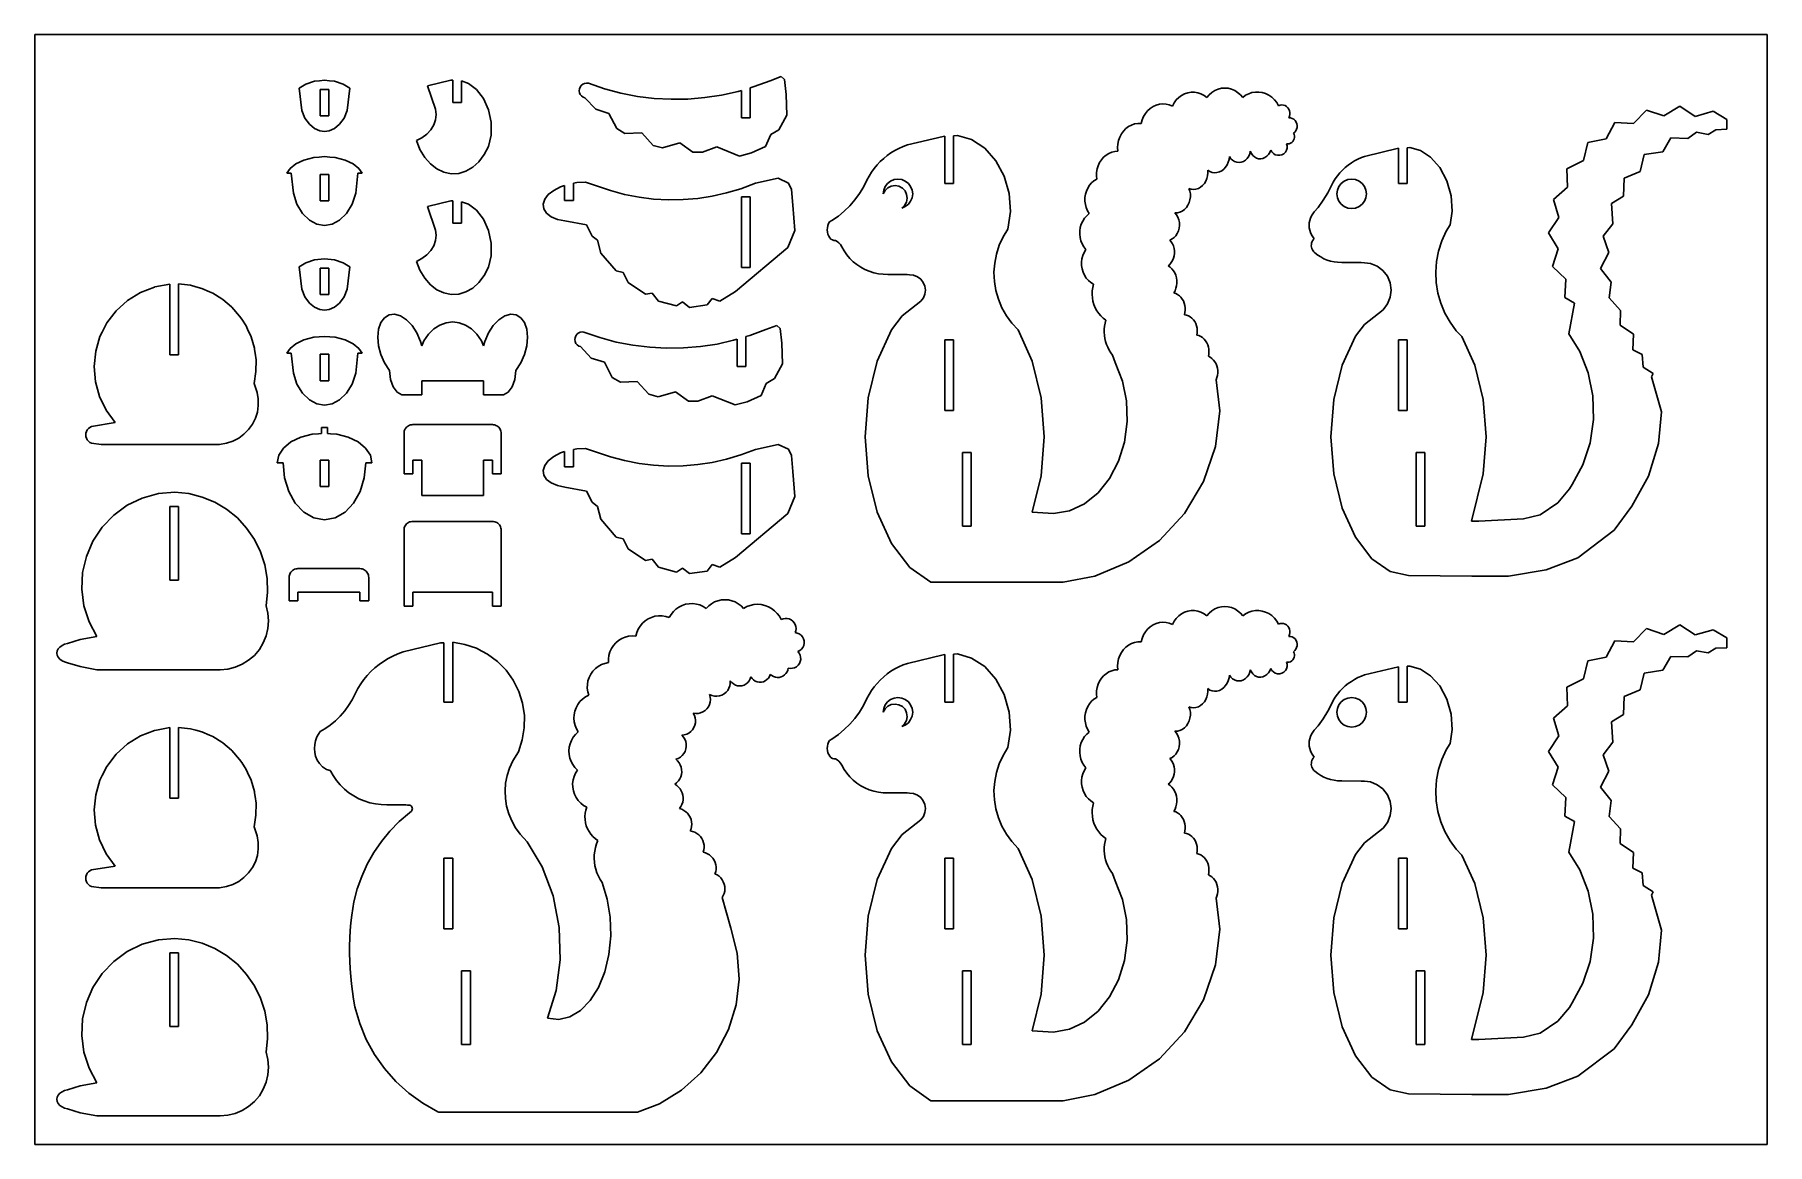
# Model space of a CAD drawing. Extents: x -147 to 147, y -94 to 94.
import ezdxf

# ---------------------------------------------------------------- set-up
doc = ezdxf.new("R2010")
doc.units = 0
doc.header["$MEASUREMENT"] = 0
doc.layers.get('0').update_dxf_attribs({"linetype": 'CONTINUOUS'})

msp = doc.modelspace()

# ---------------------------------------------------------------- linework, layer by layer
for p, q in [((-147.01, -94.18), (-147.01, 94.18)), ((-147.01, 94.18), (147.01, 94.18)), ((147.01, 94.18), (147.01, -94.18)), ((-100.99, 85.8), (-102.14, 85.11)), ((-99.5, 86.28), (-100.99, 85.8)), ((-98.67, 86.36), (-99.5, 86.28)), ((-97.83, 86.45), (-98.67, 86.36)), ((-96.99, 86.36), (-97.83, 86.45)), ((-96.16, 86.28), (-96.99, 86.36)), ((-94.67, 85.8), (-96.16, 86.28)), ((-93.52, 85.11), (-94.67, 85.8)), ((-80.35, 85.51), (-76.41, 86.46)), ((-78.99, 81.52), (-80.35, 85.51)), ((-76.41, 86.46), (-76.08, 86.45)), ((-76.08, 86.45), (-76.08, 82.69)), ((-74.58, 86.33), (-73.41, 85.91)), ((-74.58, 82.69), (-74.58, 86.33)), ((-73.41, 85.91), (-72.04, 84.87)), ((-54.57, 84.98), (-54.45, 85.29)), ((-54.45, 85.29), (-54.27, 85.55)), ((-54.27, 85.55), (-54.26, 85.56)), ((-54.26, 85.56), (-54.01, 85.77)), ((-54.01, 85.77), (-53.7, 85.91)), ((-53.7, 85.91), (-53.38, 85.96)), ((-53.38, 85.96), (-53.05, 85.93)), ((-50.33, 85), (-53.05, 85.93)), ((-24.89, 85.37), (-25.58, 85.16)), ((-22.2, 86.37), (-24.89, 85.37)), ((-22.2, 86.37), (-20.33, 87.07)), ((-20.33, 87.07), (-19.77, 86.58)), ((-19.77, 86.58), (-19.48, 84.05)), ((-102.14, 85.11), (-101.66, 81.3)), ((-98.58, 84.89), (-98.58, 80.39)), ((-97.08, 84.89), (-98.58, 84.89)), ((-97.08, 80.39), (-97.08, 84.89)), ((-94, 81.3), (-93.52, 85.11)), ((-74.58, 82.69), (-76.08, 82.69)), ((-72.04, 84.87), (-70.87, 83.34)), ((-70.87, 83.34), (-70.01, 81.43)), ((-54.61, 84.66), (-54.57, 84.98)), ((-54.55, 84.33), (-54.61, 84.66)), ((-54.42, 84.03), (-54.55, 84.33)), ((-54.21, 83.77), (-54.42, 84.03)), ((-53.94, 83.58), (-54.21, 83.77)), ((-53.63, 83.46), (-53.94, 83.58)), ((-53.63, 83.46), (-51.8, 81.54)), ((-47.56, 84.26), (-50.33, 85)), ((-44.74, 83.71), (-47.56, 84.26)), ((-41.89, 83.36), (-44.74, 83.71)), ((-39.02, 83.21), (-41.89, 83.36)), ((-36.15, 83.25), (-39.02, 83.21)), ((-33.29, 83.49), (-36.15, 83.25)), ((-30.45, 83.92), (-33.29, 83.49)), ((-27.65, 84.55), (-30.45, 83.92)), ((-27.08, 84.72), (-27.65, 84.55)), ((-27.08, 84.72), (-27.08, 80.08)), ((-25.58, 80.08), (-25.58, 85.16)), ((-19.48, 84.05), (-19.38, 80.54)), ((43.3, 82.23), (43.85, 82.38)), ((43.85, 82.38), (44.41, 82.44)), ((44.41, 82.44), (44.97, 82.4)), ((44.97, 82.4), (45.53, 82.28)), ((46.06, 82.06), (46.35, 82.6)), ((46.35, 82.6), (46.71, 83.09)), ((46.71, 83.09), (47.14, 83.51)), ((47.14, 83.51), (47.61, 83.86)), ((47.61, 83.86), (48.12, 84.13)), ((48.12, 84.13), (48.67, 84.31)), ((48.67, 84.31), (49.23, 84.41)), ((49.23, 84.41), (49.8, 84.41)), ((49.8, 84.41), (50.36, 84.32)), ((50.36, 84.32), (50.9, 84.14)), ((50.9, 84.14), (51.42, 83.88)), ((51.42, 83.88), (51.89, 83.53)), ((51.89, 83.53), (52.29, 83.99)), ((52.29, 83.99), (52.75, 84.39)), ((52.75, 84.39), (53.26, 84.7)), ((53.26, 84.7), (53.8, 84.93)), ((53.8, 84.93), (54.36, 85.07)), ((54.36, 85.07), (54.94, 85.12)), ((54.94, 85.12), (55.52, 85.07)), ((55.52, 85.07), (56.08, 84.93)), ((56.08, 84.93), (56.63, 84.7)), ((56.63, 84.7), (57.13, 84.39)), ((57.13, 84.39), (57.59, 83.99)), ((57.59, 83.99), (57.99, 83.53)), ((57.99, 83.53), (58.48, 83.89)), ((58.48, 83.89), (59, 84.16)), ((59, 84.16), (59.56, 84.34)), ((59.56, 84.34), (60.14, 84.44)), ((60.14, 84.44), (60.73, 84.44)), ((60.73, 84.44), (61.31, 84.35)), ((61.31, 84.35), (61.87, 84.17)), ((61.87, 84.17), (62.41, 83.91)), ((62.41, 83.91), (62.91, 83.56)), ((62.91, 83.56), (63.36, 83.14)), ((63.36, 83.14), (63.76, 82.65)), ((63.76, 82.65), (64.08, 82.1)), ((-101.66, 81.3), (-101.15, 80)), ((-101.15, 80), (-100.4, 78.96)), ((-98.58, 80.39), (-97.08, 80.39)), ((-95.26, 78.96), (-94.5, 80)), ((-94.5, 80), (-94, 81.3)), ((-78.99, 79.72), (-79.29, 78.85)), ((-78.99, 81.52), (-78.89, 80.62)), ((-78.89, 80.62), (-78.99, 79.72)), ((-70.01, 81.43), (-69.57, 79.3)), ((-51.8, 81.54), (-49.58, 80.81)), ((-48.25, 78.23), (-49.58, 80.81)), ((-25.58, 80.08), (-27.08, 80.08)), ((-20.72, 78.03), (-19.38, 80.54)), ((40.75, 79.11), (40.91, 79.71)), ((40.91, 79.71), (41.15, 80.28)), ((41.15, 80.28), (41.47, 80.8)), ((41.47, 80.8), (41.85, 81.27)), ((41.85, 81.27), (42.29, 81.66)), ((42.29, 81.66), (42.77, 81.99)), ((42.77, 81.99), (43.3, 82.23)), ((45.53, 82.28), (46.06, 82.06)), ((64.08, 82.1), (64.35, 82.21)), ((64.35, 82.21), (64.63, 82.25)), ((64.63, 82.25), (64.91, 82.22)), ((64.91, 82.22), (65.18, 82.13)), ((65.18, 82.13), (65.42, 81.99)), ((65.42, 81.99), (65.63, 81.78)), ((65.63, 81.78), (65.8, 81.54)), ((65.8, 81.54), (65.92, 81.26)), ((65.93, 80.34), (65.82, 80.05)), ((65.82, 80.05), (66.11, 80.04)), ((65.92, 81.26), (65.98, 80.95)), ((65.99, 80.64), (65.93, 80.34)), ((65.98, 80.95), (65.99, 80.64)), ((66.11, 80.04), (66.39, 79.96)), ((66.39, 79.96), (66.64, 79.81)), ((66.64, 79.81), (66.87, 79.6)), ((66.87, 79.6), (67.04, 79.35)), ((124.31, 79.1), (126.48, 81.37)), ((126.48, 81.37), (129.47, 80.38)), ((129.47, 80.38), (132.15, 82.02)), ((132.15, 82.02), (134.78, 80.29)), ((134.78, 80.29), (137.8, 81.17)), ((137.8, 81.17), (140.13, 79.79)), ((140.13, 79.79), (140.12, 78.12)), ((-100.4, 78.96), (-99.52, 78.25)), ((-99.52, 78.25), (-98.64, 77.86)), ((-98.64, 77.86), (-97.83, 77.75)), ((-97.83, 77.75), (-97.01, 77.86)), ((-97.01, 77.86), (-96.14, 78.25)), ((-96.14, 78.25), (-95.26, 78.96)), ((-81.29, 76.69), (-82.24, 76.19)), ((-80.46, 77.31), (-81.29, 76.69)), ((-79.79, 78.04), (-80.46, 77.31)), ((-79.29, 78.85), (-79.79, 78.04)), ((-69.57, 77.12), (-70, 75.22)), ((-69.57, 79.3), (-69.57, 77.12)), ((-48.25, 78.23), (-46.84, 77.43)), ((-46.84, 77.43), (-44, 77.52)), ((-42.05, 75.37), (-44, 77.52)), ((-22.11, 77.21), (-22.97, 75.17)), ((-22.11, 77.21), (-20.72, 78.03)), ((1.09, 75.46), (7.17, 76.92)), ((7.17, 76.92), (7.42, 76.94)), ((7.42, 76.94), (7.42, 68.89)), ((8.92, 77.02), (9.58, 77.06)), ((8.92, 68.89), (8.92, 77.02)), ((9.58, 77.06), (11.99, 76.37)), ((36.91, 76.22), (37.11, 76.79)), ((37.11, 76.79), (37.39, 77.33)), ((37.39, 77.33), (37.73, 77.81)), ((37.73, 77.81), (38.14, 78.23)), ((38.14, 78.23), (38.6, 78.57)), ((38.6, 78.57), (39.1, 78.84)), ((39.1, 78.84), (39.63, 79.02)), ((39.63, 79.02), (40.19, 79.11)), ((40.19, 79.11), (40.75, 79.11)), ((66.83, 77.62), (66.6, 77.44)), ((66.6, 77.44), (66.7, 77.22)), ((66.71, 76.49), (66.62, 76.25)), ((66.7, 77.22), (66.75, 76.98)), ((66.76, 76.73), (66.71, 76.49)), ((66.75, 76.98), (66.76, 76.73)), ((67.01, 77.86), (66.83, 77.62)), ((67.14, 78.13), (67.01, 77.86)), ((67.04, 79.35), (67.16, 79.06)), ((67.21, 78.43), (67.14, 78.13)), ((67.16, 79.06), (67.22, 78.75)), ((67.22, 78.75), (67.21, 78.43)), ((116.57, 75.88), (119.65, 76.52)), ((119.65, 76.52), (121.16, 79.28)), ((121.16, 79.28), (124.31, 79.1)), ((130.63, 76.65), (129.3, 74.3)), ((133.5, 76.58), (130.63, 76.65)), ((134.99, 77.61), (133.5, 76.58)), ((136.99, 77.23), (134.99, 77.61)), ((138.29, 78.05), (136.99, 77.23)), ((140.12, 78.12), (138.29, 78.05)), ((-82.24, 76.19), (-81.63, 74.68)), ((-81.63, 74.68), (-80.82, 73.35)), ((-71.62, 72.62), (-70.72, 73.82)), ((-70.72, 73.82), (-70, 75.22)), ((-42.05, 75.37), (-40.48, 74.97)), ((-40.48, 74.97), (-37.51, 75.79)), ((-35.32, 74.22), (-37.51, 75.79)), ((-35.32, 74.22), (-33.7, 74.23)), ((-33.7, 74.23), (-31.28, 75.13)), ((-27.4, 73.57), (-31.28, 75.13)), ((-27.4, 73.57), (-25.35, 74.12)), ((-25.35, 74.12), (-22.97, 75.17)), ((-2.34, 73.66), (-2.94, 73.16)), ((-1.7, 74.11), (-2.34, 73.66)), ((-1.04, 74.51), (-1.7, 74.11)), ((-0.35, 74.88), (-1.04, 74.51)), ((0.36, 75.19), (-0.35, 74.88)), ((1.09, 75.46), (0.36, 75.19)), ((11.99, 76.37), (14.22, 74.92)), ((14.22, 74.92), (16.11, 72.79)), ((34.37, 73.36), (34.79, 73.71)), ((34.79, 73.71), (35.25, 74)), ((35.25, 74), (35.75, 74.21)), ((35.75, 74.21), (36.26, 74.34)), ((36.26, 74.34), (36.79, 74.38)), ((36.75, 75), (36.79, 75.62)), ((36.79, 74.38), (36.75, 75)), ((36.79, 75.62), (36.91, 76.22)), ((59, 73.53), (58.76, 73.17)), ((59.18, 73.94), (59, 73.53)), ((59.28, 74.38), (59.18, 73.94)), ((59.28, 74.38), (59.46, 74)), ((59.46, 74), (59.7, 73.68)), ((59.7, 73.68), (59.99, 73.42)), ((61.76, 73.32), (62.08, 73.55)), ((62.08, 73.55), (62.36, 73.85)), ((62.36, 73.85), (62.59, 74.2)), ((62.59, 74.2), (62.75, 74.6)), ((62.75, 74.6), (62.94, 74.27)), ((62.94, 74.27), (63.2, 74)), ((63.2, 74), (63.52, 73.8)), ((63.52, 73.8), (63.89, 73.7)), ((63.89, 73.7), (64.27, 73.7)), ((64.27, 73.7), (64.63, 73.79)), ((64.63, 73.79), (64.96, 73.97)), ((64.96, 73.97), (65.23, 74.24)), ((65.23, 74.24), (65.43, 74.56)), ((65.43, 74.56), (65.53, 74.92)), ((65.67, 75.64), (65.44, 75.67)), ((65.53, 75.3), (65.44, 75.67)), ((65.53, 74.92), (65.53, 75.3)), ((65.89, 75.67), (65.67, 75.64)), ((66.11, 75.75), (65.89, 75.67)), ((66.31, 75.87), (66.11, 75.75)), ((66.48, 76.05), (66.31, 75.87)), ((66.62, 76.25), (66.48, 76.05)), ((78.12, 73.31), (78.68, 73.52)), ((78.68, 73.52), (84.42, 74.9)), ((84.42, 74.9), (84.42, 68.89)), ((85.92, 74.99), (86.36, 75.01)), ((85.92, 68.89), (85.92, 74.99)), ((86.36, 75.01), (88.14, 74.5)), ((88.14, 74.5), (89.88, 73.36)), ((115.83, 72.83), (116.57, 75.88)), ((126.12, 73.82), (125.46, 70.95)), ((129.3, 74.3), (126.12, 73.82)), ((-103.68, 71.45), (-104.2, 70.67)), ((-104.2, 70.67), (-103.47, 70.67)), ((-102.71, 72.24), (-103.68, 71.45)), ((-103.47, 70.67), (-103.11, 67.26)), ((-101.34, 72.9), (-102.71, 72.24)), ((-99.66, 73.34), (-101.34, 72.9)), ((-98.75, 73.41), (-99.66, 73.34)), ((-97.83, 73.49), (-98.75, 73.41)), ((-96.91, 73.41), (-97.83, 73.49)), ((-96, 73.34), (-96.91, 73.41)), ((-94.32, 72.9), (-96, 73.34)), ((-92.95, 72.24), (-94.32, 72.9)), ((-91.98, 71.45), (-92.95, 72.24)), ((-92.54, 67.26), (-92.19, 70.67)), ((-92.19, 70.67), (-91.46, 70.67)), ((-91.46, 70.67), (-91.98, 71.45)), ((-80.82, 73.35), (-79.85, 72.24)), ((-79.85, 72.24), (-78.75, 71.39)), ((-78.75, 71.39), (-77.56, 70.83)), ((-77.56, 70.83), (-76.31, 70.57)), ((-76.31, 70.57), (-75.05, 70.63)), ((-75.05, 70.63), (-73.82, 71)), ((-73.82, 71), (-72.66, 71.67)), ((-72.66, 71.67), (-71.62, 72.62)), ((-5, 70.83), (-5.41, 70.17)), ((-4.54, 71.47), (-5, 70.83)), ((-4.05, 72.07), (-4.54, 71.47)), ((-3.51, 72.63), (-4.05, 72.07)), ((-2.94, 73.16), (-3.51, 72.63)), ((16.11, 72.79), (17.53, 70.16)), ((33.15, 70.24), (33.17, 70.81)), ((33.17, 70.81), (33.27, 71.39)), ((33.27, 71.39), (33.44, 71.94)), ((33.44, 71.94), (33.69, 72.46)), ((33.69, 72.46), (34, 72.93)), ((34, 72.93), (34.37, 73.36)), ((52.06, 70.7), (52.02, 70.22)), ((52.4, 70.94), (52.04, 71.17)), ((52.04, 71.17), (52.06, 70.7)), ((52.79, 70.8), (52.4, 70.94)), ((53.2, 70.73), (52.79, 70.8)), ((53.62, 70.76), (53.2, 70.73)), ((54.03, 70.87), (53.62, 70.76)), ((54.42, 71.07), (54.03, 70.87)), ((54.77, 71.34), (54.42, 71.07)), ((55.09, 71.68), (54.77, 71.34)), ((55.34, 72.08), (55.09, 71.68)), ((55.54, 72.52), (55.34, 72.08)), ((55.67, 72.99), (55.54, 72.52)), ((55.72, 73.48), (55.67, 72.99)), ((55.97, 73.13), (55.72, 73.48)), ((56.27, 72.85), (55.97, 73.13)), ((56.61, 72.64), (56.27, 72.85)), ((56.98, 72.51), (56.61, 72.64)), ((57.37, 72.47), (56.98, 72.51)), ((57.75, 72.52), (57.37, 72.47)), ((58.12, 72.66), (57.75, 72.52)), ((58.46, 72.88), (58.12, 72.66)), ((58.76, 73.17), (58.46, 72.88)), ((59.99, 73.42), (60.32, 73.23)), ((60.32, 73.23), (60.67, 73.13)), ((60.67, 73.13), (61.04, 73.11)), ((61.04, 73.11), (61.41, 73.17)), ((61.41, 73.17), (61.76, 73.32)), ((74.07, 70.23), (74.48, 70.72)), ((74.48, 70.72), (74.92, 71.19)), ((74.92, 71.19), (75.39, 71.63)), ((75.39, 71.63), (75.89, 72.04)), ((75.89, 72.04), (76.42, 72.41)), ((76.42, 72.41), (76.96, 72.75)), ((76.96, 72.75), (77.53, 73.05)), ((77.53, 73.05), (78.12, 73.31)), ((89.88, 73.36), (91.44, 71.62)), ((91.44, 71.62), (92.64, 69.39)), ((113.01, 71.42), (115.83, 72.83)), ((113.09, 68.28), (113.01, 71.42)), ((125.46, 70.95), (122.69, 69.84)), ((-98.58, 70.45), (-98.58, 65.95)), ((-97.08, 70.45), (-98.58, 70.45)), ((-97.08, 65.95), (-97.08, 70.45)), ((-58.94, 67.75), (-59.85, 67.03)), ((-57.77, 68.36), (-58.94, 67.75)), ((-57.1, 68.59), (-57.77, 68.36)), ((-57.1, 66.01), (-57.1, 68.59)), ((-54.99, 69.08), (-55.6, 68.96)), ((-55.6, 68.96), (-55.6, 66.01)), ((-53.54, 69.14), (-54.99, 69.08)), ((-53.54, 69.14), (-49.32, 67.7)), ((-49.32, 67.7), (-46.91, 67.06)), ((-29.59, 67.31), (-27.2, 68.02)), ((-27.2, 68.02), (-24.68, 68.96)), ((-24.68, 68.96), (-20.83, 69.82)), ((-19.11, 69), (-20.83, 69.82)), ((-19.11, 69), (-18.57, 67.91)), ((-18.57, 67.91), (-18.33, 65.21)), ((-6.36, 68.31), (-7.04, 67.19)), ((-5.77, 69.49), (-6.36, 68.31)), ((-5.41, 70.17), (-5.77, 69.49)), ((-3.02, 67.16), (-2.94, 67.8)), ((-2.71, 67.74), (-3.02, 67.16)), ((-2.94, 67.8), (-2.69, 68.41)), ((-2.24, 68.19), (-2.71, 67.74)), ((-2.69, 68.41), (-2.29, 68.93)), ((-2.29, 68.93), (-1.77, 69.32)), ((-1.65, 68.48), (-2.24, 68.19)), ((-1.77, 69.32), (-1.17, 69.57)), ((-1, 68.56), (-1.65, 68.48)), ((-1.17, 69.57), (-0.52, 69.66)), ((-0.35, 68.44), (-1, 68.56)), ((-0.52, 69.66), (0.13, 69.57)), ((0.23, 68.13), (-0.35, 68.44)), ((0.13, 69.57), (0.73, 69.32)), ((0.68, 67.66), (0.23, 68.13)), ((0.96, 67.06), (0.68, 67.66)), ((0.73, 69.32), (1.25, 68.93)), ((1.25, 68.93), (1.64, 68.41)), ((1.64, 68.41), (1.89, 67.8)), ((1.89, 67.8), (1.98, 67.16)), ((7.42, 68.89), (8.92, 68.89)), ((17.53, 70.16), (18.37, 67.2)), ((31.3, 67.08), (31.46, 67.63)), ((31.46, 67.63), (31.69, 68.14)), ((31.69, 68.14), (31.99, 68.61)), ((31.99, 68.61), (32.34, 69.03)), ((32.34, 69.03), (32.75, 69.38)), ((32.75, 69.38), (33.21, 69.66)), ((33.21, 69.66), (33.15, 70.24)), ((48.86, 68.09), (49.02, 67.63)), ((49.25, 67.96), (48.86, 68.09)), ((49.02, 67.63), (49.1, 67.15)), ((49.65, 67.92), (49.25, 67.96)), ((50.06, 67.96), (49.65, 67.92)), ((50.46, 68.09), (50.06, 67.96)), ((50.83, 68.3), (50.46, 68.09)), ((51.18, 68.58), (50.83, 68.3)), ((51.48, 68.92), (51.18, 68.58)), ((51.72, 69.32), (51.48, 68.92)), ((51.9, 69.76), (51.72, 69.32)), ((52.02, 70.22), (51.9, 69.76)), ((72.42, 67.33), (73.03, 68.55)), ((73.03, 68.55), (73.35, 69.16)), ((73.35, 69.16), (73.69, 69.7)), ((73.69, 69.7), (74.07, 70.23)), ((74.06, 67.8), (73.98, 67.16)), ((74.31, 68.41), (74.06, 67.8)), ((74.71, 68.93), (74.31, 68.41)), ((75.23, 69.32), (74.71, 68.93)), ((75.83, 69.57), (75.23, 69.32)), ((76.48, 69.66), (75.83, 69.57)), ((77.13, 69.57), (76.48, 69.66)), ((77.73, 69.32), (77.13, 69.57)), ((78.25, 68.93), (77.73, 69.32)), ((78.64, 68.41), (78.25, 68.93)), ((78.89, 67.8), (78.64, 68.41)), ((78.98, 67.16), (78.89, 67.8)), ((85.92, 68.89), (84.42, 68.89)), ((92.64, 69.39), (93.36, 66.85)), ((110.73, 66.18), (113.09, 68.28)), ((122.69, 69.84), (122.59, 66.79)), ((-103.11, 67.26), (-102.5, 65.39)), ((-102.5, 65.39), (-101.56, 63.83)), ((-98.58, 65.95), (-97.08, 65.95)), ((-94.1, 63.83), (-93.15, 65.39)), ((-93.15, 65.39), (-92.54, 67.26)), ((-80.35, 65.01), (-76.41, 65.96)), ((-78.99, 61.02), (-80.35, 65.01)), ((-76.41, 65.96), (-76.08, 65.95)), ((-76.08, 65.95), (-76.08, 62.19)), ((-74.58, 62.19), (-74.58, 65.83)), ((-74.58, 65.83), (-73.41, 65.41)), ((-73.41, 65.41), (-72.04, 64.37)), ((-60.45, 66.23), (-60.71, 65.4)), ((-60.71, 65.4), (-60.61, 64.6)), ((-59.85, 67.03), (-60.45, 66.23)), ((-55.6, 66.01), (-57.1, 66.01)), ((-46.91, 67.06), (-44.46, 66.58)), ((-44.46, 66.58), (-41.98, 66.28)), ((-41.98, 66.28), (-39.48, 66.14)), ((-39.48, 66.14), (-36.98, 66.18)), ((-36.98, 66.18), (-34.5, 66.39)), ((-34.5, 66.39), (-32.03, 66.76)), ((-32.03, 66.76), (-29.59, 67.31)), ((-27.08, 66.65), (-27.08, 54.65)), ((-27.08, 66.65), (-25.58, 66.65)), ((-25.58, 54.65), (-25.58, 66.65)), ((-18.33, 65.21), (-18.02, 60.94)), ((-8.68, 65.13), (-9.62, 64.21)), ((-7.82, 66.12), (-8.68, 65.13)), ((-7.04, 67.19), (-7.82, 66.12)), ((0.13, 64.74), (0.6, 65.19)), ((0.73, 64.99), (0.13, 64.74)), ((0.6, 65.19), (0.92, 65.77)), ((1.25, 65.39), (0.73, 64.99)), ((0.92, 65.77), (1.04, 66.41)), ((1.04, 66.41), (0.96, 67.06)), ((1.64, 65.91), (1.25, 65.39)), ((1.89, 66.51), (1.64, 65.91)), ((1.98, 67.16), (1.89, 66.51)), ((18.37, 67.2), (18.58, 64.14)), ((31.21, 65.94), (31.22, 66.52)), ((31.29, 65.37), (31.21, 65.94)), ((31.22, 66.52), (31.3, 67.08)), ((31.43, 64.82), (31.29, 65.37)), ((31.65, 64.29), (31.43, 64.82)), ((48.42, 64.84), (48.1, 64.51)), ((48.69, 65.24), (48.42, 64.84)), ((48.9, 65.68), (48.69, 65.24)), ((49.04, 66.16), (48.9, 65.68)), ((49.11, 66.65), (49.04, 66.16)), ((49.1, 67.15), (49.11, 66.65)), ((70.12, 64.1), (70.77, 64.86)), ((70.77, 64.86), (71.65, 66.06)), ((71.65, 66.06), (72.42, 67.33)), ((74.06, 66.51), (73.98, 67.16)), ((74.31, 65.91), (74.06, 66.51)), ((74.71, 65.39), (74.31, 65.91)), ((75.23, 64.99), (74.71, 65.39)), ((75.83, 64.74), (75.23, 64.99)), ((76.48, 64.66), (75.83, 64.74)), ((77.13, 64.74), (76.48, 64.66)), ((77.13, 64.74), (77.73, 64.99)), ((77.73, 64.99), (78.25, 65.39)), ((78.25, 65.39), (78.64, 65.91)), ((78.64, 65.91), (78.89, 66.51)), ((78.89, 66.51), (78.98, 67.16)), ((93.36, 66.85), (93.54, 64.22)), ((111.62, 63.16), (110.73, 66.18)), ((122.59, 66.79), (120.55, 65.53)), ((120.55, 65.53), (120.82, 62.09)), ((-101.56, 63.83), (-100.39, 62.7)), ((-100.39, 62.7), (-99.12, 62.03)), ((-99.12, 62.03), (-97.83, 61.81)), ((-97.83, 61.81), (-96.54, 62.03)), ((-96.54, 62.03), (-95.27, 62.7)), ((-95.27, 62.7), (-94.1, 63.83)), ((-74.58, 62.19), (-76.08, 62.19)), ((-72.04, 64.37), (-70.87, 62.84)), ((-70.87, 62.84), (-70.01, 60.93)), ((-60.61, 64.6), (-60.15, 63.88)), ((-60.15, 63.88), (-59.36, 63.27)), ((-59.36, 63.27), (-58.3, 62.83)), ((-58.3, 62.83), (-57.02, 62.57)), ((-53.37, 61.88), (-57.02, 62.57)), ((-52.4, 59.98), (-53.37, 61.88)), ((-12.48, 61.41), (-12.41, 61.77)), ((-12.41, 61.77), (-12.28, 62.1)), ((-12.28, 62.1), (-12.12, 62.39)), ((-11.71, 62.62), (-12.12, 62.39)), ((-10.63, 63.37), (-11.71, 62.62)), ((-9.62, 64.21), (-10.63, 63.37)), ((18.58, 64.14), (18.14, 61.18)), ((30.6, 62.03), (30.43, 61.47)), ((30.84, 62.55), (30.6, 62.03)), ((31.15, 63.03), (30.84, 62.55)), ((31.52, 63.45), (31.15, 63.03)), ((31.94, 63.81), (31.52, 63.45)), ((31.94, 63.81), (31.65, 64.29)), ((46.92, 63.96), (46.49, 63.94)), ((46.49, 63.94), (46.77, 63.59)), ((46.77, 63.59), (46.99, 63.19)), ((47.33, 64.06), (46.92, 63.96)), ((46.99, 63.19), (47.15, 62.75)), ((47.15, 62.75), (47.24, 62.28)), ((47.26, 61.8), (47.21, 61.32)), ((47.24, 62.28), (47.26, 61.8)), ((47.73, 64.24), (47.33, 64.06)), ((48.1, 64.51), (47.73, 64.24)), ((69.26, 61.82), (69.29, 62.23)), ((69.29, 61.4), (69.26, 61.82)), ((69.29, 62.23), (69.36, 62.64)), ((69.36, 62.64), (69.48, 63.04)), ((69.48, 63.04), (69.65, 63.42)), ((69.65, 63.42), (69.86, 63.77)), ((69.86, 63.77), (70.12, 64.1)), ((93.19, 61.88), (92.53, 60.8)), ((93.54, 64.22), (93.19, 61.88)), ((109.89, 60.53), (111.62, 63.16)), ((120.82, 62.09), (119.16, 59.96)), ((-78.99, 59.22), (-79.29, 58.35)), ((-78.99, 61.02), (-78.89, 60.12)), ((-78.89, 60.12), (-78.99, 59.22)), ((-70.01, 60.93), (-69.57, 58.8)), ((-51.52, 59.29), (-52.4, 59.98)), ((-50.91, 57.1), (-51.52, 59.29)), ((-18.02, 60.94), (-19.22, 58.08)), ((-12.51, 61.03), (-12.48, 61.41)), ((-12.47, 60.65), (-12.51, 61.03)), ((-12.39, 60.3), (-12.47, 60.65)), ((-12.26, 59.97), (-12.39, 60.3)), ((-12.09, 59.69), (-12.26, 59.97)), ((-11.88, 59.47), (-12.09, 59.69)), ((-11.65, 59.33), (-11.88, 59.47)), ((-11.4, 59.25), (-11.65, 59.33)), ((-11.14, 59.26), (-11.4, 59.25)), ((-11.14, 59.26), (-10.84, 59.09)), ((-10.84, 59.09), (-10.55, 58.85)), ((-10.55, 58.85), (-10.28, 58.54)), ((16.68, 58.43), (17.33, 59.85)), ((17.33, 59.85), (18.14, 61.18)), ((30.34, 60.9), (30.32, 60.32)), ((30.32, 60.32), (30.38, 59.74)), ((30.43, 61.47), (30.34, 60.9)), ((30.38, 59.74), (30.51, 59.18)), ((30.51, 59.18), (30.72, 58.65)), ((45.99, 59.5), (45.61, 59.32)), ((45.61, 59.32), (45.87, 59.03)), ((45.87, 59.03), (46.08, 58.69)), ((46.33, 59.74), (45.99, 59.5)), ((46.64, 60.06), (46.33, 59.74)), ((46.89, 60.44), (46.64, 60.06)), ((47.08, 60.86), (46.89, 60.44)), ((47.21, 61.32), (47.08, 60.86)), ((69.36, 60.99), (69.29, 61.4)), ((69.48, 60.6), (69.36, 60.99)), ((69.65, 60.22), (69.48, 60.6)), ((69.86, 59.86), (69.65, 60.22)), ((69.74, 58.97), (69.67, 58.76)), ((69.84, 59.18), (69.74, 58.97)), ((69.96, 59.37), (69.84, 59.18)), ((70.12, 59.53), (69.86, 59.86)), ((70.12, 59.53), (69.96, 59.37)), ((91.78, 59.16), (91.23, 57.45)), ((92.53, 60.8), (91.78, 59.16)), ((111.52, 57.85), (109.89, 60.53)), ((119.16, 59.96), (120.11, 57.19)), ((-99.5, 55.95), (-100.99, 55.47)), ((-97.83, 56.13), (-99.5, 55.95)), ((-96.16, 55.95), (-97.83, 56.13)), ((-94.67, 55.47), (-96.16, 55.95)), ((-81.29, 56.19), (-82.24, 55.69)), ((-80.46, 56.81), (-81.29, 56.19)), ((-79.79, 57.54), (-80.46, 56.81)), ((-79.29, 58.35), (-79.79, 57.54)), ((-69.57, 56.62), (-70, 54.72)), ((-69.57, 58.8), (-69.57, 56.62)), ((-48.31, 54.07), (-50.91, 57.1)), ((-19.22, 58.08), (-28.06, 50.6)), ((-10.28, 58.54), (-10.03, 58.17)), ((-10.03, 58.17), (-9.64, 57.47)), ((-9.64, 57.47), (-9.19, 56.81)), ((-9.19, 56.81), (-8.67, 56.2)), ((-8.67, 56.2), (-8.1, 55.64)), ((15.9, 55.41), (16.2, 56.94)), ((16.2, 56.94), (16.68, 58.43)), ((30.7, 56.14), (30.63, 55.57)), ((30.84, 56.7), (30.7, 56.14)), ((30.72, 58.65), (31, 58.16)), ((31.06, 57.23), (30.84, 56.7)), ((31, 58.16), (31.34, 57.72)), ((31.34, 57.72), (31.06, 57.23)), ((46.08, 58.69), (46.25, 58.31)), ((46.25, 56.23), (46.09, 55.84)), ((46.25, 58.31), (46.36, 57.91)), ((46.37, 56.63), (46.25, 56.23)), ((46.36, 57.91), (46.42, 57.49)), ((46.42, 57.06), (46.37, 56.63)), ((46.42, 57.49), (46.42, 57.06)), ((69.64, 58.54), (69.63, 58.31)), ((69.63, 58.31), (69.66, 58.09)), ((69.67, 58.76), (69.64, 58.54)), ((69.66, 58.09), (69.72, 57.87)), ((69.72, 57.87), (69.82, 57.66)), ((69.82, 57.66), (69.94, 57.47)), ((69.94, 57.47), (70.08, 57.3)), ((70.08, 57.3), (70.25, 57.15)), ((70.72, 56.77), (70.25, 57.15)), ((71.22, 56.44), (70.72, 56.77)), ((71.76, 56.15), (71.22, 56.44)), ((72.31, 55.91), (71.76, 56.15)), ((72.89, 55.73), (72.31, 55.91)), ((91.23, 57.45), (90.88, 55.69)), ((110.53, 54.85), (111.52, 57.85)), ((120.11, 57.19), (118.71, 54.46)), ((-100.99, 55.47), (-102.14, 54.79)), ((-102.14, 54.79), (-101.66, 50.97)), ((-98.58, 54.57), (-98.58, 50.07)), ((-97.08, 54.57), (-98.58, 54.57)), ((-97.08, 50.07), (-97.08, 54.57)), ((-93.52, 54.79), (-94.67, 55.47)), ((-94, 50.97), (-93.52, 54.79)), ((-82.24, 55.69), (-81.63, 54.18)), ((-81.63, 54.18), (-80.82, 52.85)), ((-71.62, 52.12), (-70.72, 53.32)), ((-70.72, 53.32), (-70, 54.72)), ((-47.12, 53.8), (-48.31, 54.07)), ((-46.3, 52.1), (-47.12, 53.8)), ((-27.08, 54.65), (-25.58, 54.65)), ((-8.1, 55.64), (-7.49, 55.14)), ((-7.49, 55.14), (-6.82, 54.69)), ((-6.82, 54.69), (-6.12, 54.32)), ((-6.12, 54.32), (-5.38, 54.01)), ((-5.38, 54.01), (-4.62, 53.77)), ((-4.62, 53.77), (-3.84, 53.6)), ((-3.84, 53.6), (-3.05, 53.51)), ((-3.05, 53.51), (-2.25, 53.49)), ((1.02, 53.46), (-2.25, 53.49)), ((1.45, 53.44), (1.02, 53.46)), ((2.14, 53.35), (1.45, 53.44)), ((2.78, 53.09), (2.14, 53.35)), ((3.34, 52.68), (2.78, 53.09)), ((15.78, 53.86), (15.9, 55.41)), ((15.85, 52.3), (15.78, 53.86)), ((30.63, 55.57), (30.64, 54.99)), ((30.64, 54.99), (30.73, 54.42)), ((30.73, 54.42), (30.9, 53.86)), ((30.9, 53.86), (31.13, 53.35)), ((31.13, 53.35), (31.44, 52.87)), ((45.62, 55.19), (45.32, 54.94)), ((45.32, 54.94), (45.65, 54.71)), ((45.87, 55.49), (45.62, 55.19)), ((45.65, 54.71), (45.95, 54.43)), ((46.09, 55.84), (45.87, 55.49)), ((45.95, 54.43), (46.22, 54.1)), ((46.22, 54.1), (46.44, 53.73)), ((46.44, 53.73), (46.61, 53.33)), ((46.61, 53.33), (46.73, 52.9)), ((73.48, 55.61), (72.89, 55.73)), ((74.09, 55.54), (73.48, 55.61)), ((74.78, 55.52), (74.09, 55.54)), ((78.09, 55.49), (74.78, 55.52)), ((78.64, 55.46), (78.09, 55.49)), ((79.65, 55.33), (78.64, 55.46)), ((80.79, 54.87), (79.65, 55.33)), ((81.77, 54.14), (80.79, 54.87)), ((82.53, 53.17), (81.77, 54.14)), ((83.01, 52.04), (82.53, 53.17)), ((90.88, 55.69), (90.75, 53.89)), ((90.75, 53.89), (90.82, 52.1)), ((112.81, 52.69), (110.53, 54.85)), ((118.71, 54.46), (120.5, 52.19)), ((-129.05, 50.42), (-131.26, 49.05)), ((-126.67, 51.34), (-129.05, 50.42)), ((-126.63, 51.35), (-126.67, 51.34)), ((-124.08, 51.83), (-126.63, 51.35)), ((-124.08, 39.83), (-124.08, 51.83)), ((-122.58, 51.87), (-122.58, 39.83)), ((-122.58, 51.87), (-120.58, 51.63)), ((-120.58, 51.63), (-119.68, 51.38)), ((-119.68, 51.38), (-118.64, 51.1)), ((-118.64, 51.1), (-117.34, 50.53)), ((-117.34, 50.53), (-116.8, 50.3)), ((-116.8, 50.3), (-115.24, 49.32)), ((-101.66, 50.97), (-101.15, 49.68)), ((-98.58, 50.07), (-97.08, 50.07)), ((-94.5, 49.68), (-94, 50.97)), ((-80.82, 52.85), (-79.85, 51.74)), ((-79.85, 51.74), (-78.75, 50.89)), ((-78.75, 50.89), (-77.56, 50.33)), ((-77.56, 50.33), (-76.31, 50.07)), ((-76.31, 50.07), (-75.05, 50.13)), ((-75.05, 50.13), (-73.82, 50.5)), ((-73.82, 50.5), (-72.66, 51.17)), ((-72.66, 51.17), (-71.62, 52.12)), ((-43.37, 50.11), (-46.3, 52.1)), ((-42.22, 50.32), (-43.37, 50.11)), ((-41.17, 48.96), (-42.22, 50.32)), ((-28.06, 50.6), (-30.76, 48.96)), ((3.76, 52.13), (3.34, 52.68)), ((4.04, 51.49), (3.76, 52.13)), ((3.79, 49.48), (4.05, 50.12)), ((4.13, 50.81), (4.04, 51.49)), ((4.05, 50.12), (4.13, 50.81)), ((16.09, 50.76), (15.85, 52.3)), ((16.52, 49.26), (16.09, 50.76)), ((31.44, 52.87), (31.8, 52.45)), ((31.8, 52.45), (32.21, 52.1)), ((32.21, 52.1), (32.67, 51.81)), ((32.45, 50.67), (32.43, 50.08)), ((32.43, 50.08), (32.47, 49.5)), ((32.53, 51.25), (32.45, 50.67)), ((32.67, 51.81), (32.53, 51.25)), ((46.5, 50.72), (46.29, 50.34)), ((46.29, 50.34), (46.63, 50.24)), ((46.65, 51.13), (46.5, 50.72)), ((46.63, 50.24), (46.94, 50.08)), ((46.75, 51.56), (46.65, 51.13)), ((46.73, 52.9), (46.79, 52.46)), ((46.8, 52), (46.75, 51.56)), ((46.79, 52.46), (46.8, 52)), ((46.94, 50.08), (47.24, 49.87)), ((83.18, 50.83), (83.01, 52.04)), ((83.03, 49.61), (83.18, 50.83)), ((90.82, 52.1), (91.11, 50.32)), ((91.11, 50.32), (91.6, 48.59)), ((112.63, 49.54), (112.81, 52.69)), ((120.5, 52.19), (120.15, 49.49)), ((-133.19, 47.31), (-134.76, 45.24)), ((-131.26, 49.05), (-133.19, 47.31)), ((-115.24, 49.32), (-115.09, 49.23)), ((-115.09, 49.23), (-113.6, 47.97)), ((-113.6, 47.97), (-113.56, 47.93)), ((-113.56, 47.93), (-112.23, 46.42)), ((-101.15, 49.68), (-100.4, 48.63)), ((-100.4, 48.63), (-99.52, 47.92)), ((-99.52, 47.92), (-98.64, 47.54)), ((-98.64, 47.54), (-97.83, 47.43)), ((-97.83, 47.43), (-97.01, 47.54)), ((-97.01, 47.54), (-96.14, 47.92)), ((-96.14, 47.92), (-95.26, 48.63)), ((-95.26, 48.63), (-94.5, 49.68)), ((-38.11, 48.15), (-41.17, 48.96)), ((-37.08, 48.83), (-38.11, 48.15)), ((-35.87, 47.89), (-37.08, 48.83)), ((-32.89, 48.32), (-35.87, 47.89)), ((-32.04, 49.42), (-32.89, 48.32)), ((-30.76, 48.96), (-32.04, 49.42)), ((3.37, 48.92), (0.2, 46.44)), ((3.37, 48.92), (3.79, 49.48)), ((17.12, 47.82), (16.52, 49.26)), ((17.88, 46.46), (17.12, 47.82)), ((32.47, 49.5), (32.57, 48.92)), ((32.57, 48.92), (32.74, 48.36)), ((32.74, 48.36), (32.95, 47.83)), ((32.95, 47.83), (33.23, 47.32)), ((33.23, 47.32), (33.55, 46.85)), ((47.24, 49.87), (47.5, 49.61)), ((47.5, 49.61), (47.73, 49.31)), ((47.73, 49.31), (47.93, 48.98)), ((47.93, 48.98), (48.08, 48.61)), ((48.08, 48.61), (48.18, 48.22)), ((48.18, 48.22), (48.23, 47.82)), ((48.24, 47.42), (48.19, 47.02)), ((48.23, 47.82), (48.24, 47.42)), ((78.65, 45), (81.83, 47.49)), ((81.83, 47.49), (82.57, 48.47)), ((82.57, 48.47), (83.03, 49.61)), ((91.6, 48.59), (92.29, 46.93)), ((114.29, 48.63), (112.63, 49.54)), ((113.34, 43.4), (114.29, 48.63)), ((120.15, 49.49), (122.1, 47.38)), ((122.1, 47.38), (122.04, 44.88)), ((-134.76, 45.24), (-135.55, 43.67)), ((-112.23, 46.42), (-111.88, 45.89)), ((-111.88, 45.89), (-111.14, 44.74)), ((-111.14, 44.74), (-110.88, 44.18)), ((-110.88, 44.18), (-110.3, 42.91)), ((-88.66, 44.18), (-88.79, 42.84)), ((-88.28, 45.31), (-88.66, 44.18)), ((-87.67, 46.14), (-88.28, 45.31)), ((-86.87, 46.63), (-87.67, 46.14)), ((-85.93, 46.73), (-86.87, 46.63)), ((-84.92, 46.44), (-85.93, 46.73)), ((-83.91, 45.77), (-84.92, 46.44)), ((-82.97, 44.79), (-83.91, 45.77)), ((-82.15, 43.54), (-82.97, 44.79)), ((-80.19, 43.32), (-79.27, 44.22)), ((-79.27, 44.22), (-78.26, 44.88)), ((-78.26, 44.88), (-77.18, 45.29)), ((-77.18, 45.29), (-76.08, 45.42)), ((-74.97, 45.29), (-76.08, 45.42)), ((-73.9, 44.88), (-74.97, 45.29)), ((-72.89, 44.22), (-73.9, 44.88)), ((-71.97, 43.32), (-72.89, 44.22)), ((-70, 43.54), (-69.19, 44.79)), ((-69.19, 44.79), (-68.25, 45.77)), ((-68.25, 45.77), (-67.24, 46.44)), ((-67.24, 46.44), (-66.23, 46.73)), ((-66.23, 46.73), (-65.29, 46.63)), ((-65.29, 46.63), (-64.49, 46.14)), ((-64.49, 46.14), (-63.88, 45.31)), ((-63.88, 45.31), (-63.5, 44.18)), ((-63.5, 44.18), (-63.37, 42.84)), ((-22.95, 44.13), (-25.64, 43.12)), ((-22.95, 44.13), (-21.08, 44.83)), ((-21.08, 44.83), (-20.52, 44.33)), ((-20.52, 44.33), (-20.23, 41.8)), ((-1.64, 44.06), (0.2, 46.44)), ((18.8, 45.2), (17.88, 46.46)), ((19.86, 44.06), (18.8, 45.2)), ((33.55, 46.85), (33.92, 46.43)), ((33.92, 46.43), (34.33, 46.06)), ((34.33, 46.06), (34.77, 45.73)), ((34.55, 44.71), (34.5, 44.19)), ((34.5, 44.19), (34.5, 43.66)), ((34.64, 45.23), (34.55, 44.71)), ((34.77, 45.73), (34.64, 45.23)), ((48.19, 47.02), (48.09, 46.64)), ((48.09, 46.64), (48.43, 46.58)), ((48.43, 46.58), (48.76, 46.46)), ((48.76, 46.46), (49.07, 46.29)), ((49.07, 46.29), (49.36, 46.07)), ((49.36, 46.07), (49.62, 45.8)), ((49.62, 45.8), (49.84, 45.49)), ((49.84, 45.49), (50.02, 45.14)), ((50.02, 45.14), (50.16, 44.77)), ((50.16, 44.77), (50.24, 44.38)), ((50.24, 44.38), (50.28, 43.98)), ((77.11, 43), (78.65, 45)), ((92.29, 46.93), (93.17, 45.36)), ((93.17, 45.36), (94.23, 43.91)), ((122.04, 44.88), (124.29, 43.35)), ((-135.93, 42.92), (-136.65, 40.43)), ((-135.55, 43.67), (-135.93, 42.92)), ((-110.3, 42.91), (-109.73, 40.98)), ((-102.71, 41.71), (-103.68, 40.92)), ((-101.34, 42.37), (-102.71, 41.71)), ((-99.66, 42.81), (-101.34, 42.37)), ((-98.75, 42.88), (-99.66, 42.81)), ((-97.83, 42.96), (-98.75, 42.88)), ((-96.91, 42.88), (-97.83, 42.96)), ((-96, 42.81), (-96.91, 42.88)), ((-94.32, 42.37), (-96, 42.81)), ((-92.95, 41.71), (-94.32, 42.37)), ((-91.98, 40.92), (-92.95, 41.71)), ((-88.79, 42.84), (-88.64, 41.36)), ((-88.64, 41.36), (-88.25, 39.87)), ((-81.53, 42.12), (-82.15, 43.54)), ((-81.33, 41.37), (-81.53, 42.12)), ((-81.33, 41.37), (-80.99, 42.21)), ((-80.99, 42.21), (-80.19, 43.32)), ((-71.17, 42.21), (-71.97, 43.32)), ((-70.83, 41.37), (-71.17, 42.21)), ((-70.83, 41.37), (-70.63, 42.12)), ((-70.63, 42.12), (-70, 43.54)), ((-63.51, 41.36), (-63.91, 39.87)), ((-63.37, 42.84), (-63.51, 41.36)), ((-55.36, 42.41), (-55.32, 42.74)), ((-55.3, 42.08), (-55.36, 42.41)), ((-55.32, 42.74), (-55.2, 43.05)), ((-55.17, 41.78), (-55.3, 42.08)), ((-55.2, 43.05), (-55.02, 43.3)), ((-54.96, 41.53), (-55.17, 41.78)), ((-55.02, 43.3), (-55.01, 43.32)), ((-55.01, 43.32), (-54.76, 43.52)), ((-54.69, 41.33), (-54.96, 41.53)), ((-54.76, 43.52), (-54.45, 43.66)), ((-54.38, 41.22), (-54.69, 41.33)), ((-54.45, 43.66), (-54.13, 43.71)), ((-54.38, 41.22), (-52.55, 39.29)), ((-54.13, 43.71), (-53.8, 43.68)), ((-51.08, 42.75), (-53.8, 43.68)), ((-48.31, 42.01), (-51.08, 42.75)), ((-45.49, 41.47), (-48.31, 42.01)), ((-42.64, 41.12), (-45.49, 41.47)), ((-34.04, 41.24), (-36.9, 41)), ((-31.2, 41.67), (-34.04, 41.24)), ((-28.4, 42.3), (-31.2, 41.67)), ((-27.83, 42.47), (-28.4, 42.3)), ((-27.83, 42.47), (-27.83, 37.83)), ((-25.64, 43.12), (-26.33, 42.92)), ((-26.33, 37.83), (-26.33, 42.92)), ((-20.23, 41.8), (-20.13, 38.29)), ((-4.06, 38.75), (-1.64, 44.06)), ((7.42, 42.38), (8.92, 42.38)), ((7.42, 42.38), (7.42, 30.38)), ((8.92, 30.38), (8.92, 42.38)), ((19.86, 44.06), (22.27, 38.75)), ((34.5, 43.66), (34.53, 43.13)), ((34.53, 43.13), (34.61, 42.61)), ((34.61, 42.61), (34.73, 42.1)), ((34.73, 42.1), (34.88, 41.59)), ((34.88, 41.59), (35.08, 41.11)), ((50.27, 43.57), (50.21, 43.18)), ((50.21, 43.18), (50.54, 43.09)), ((50.28, 43.98), (50.27, 43.57)), ((50.54, 43.09), (50.86, 42.94)), ((50.86, 42.94), (51.16, 42.75)), ((51.16, 42.75), (51.43, 42.5)), ((51.43, 42.5), (51.67, 42.22)), ((51.67, 42.22), (51.88, 41.89)), ((51.88, 41.89), (52.04, 41.54)), ((52.04, 41.54), (52.16, 41.16)), ((74.87, 38.08), (77.11, 43)), ((84.42, 42.38), (84.42, 30.38)), ((84.42, 42.38), (85.92, 42.38)), ((85.92, 30.38), (85.92, 42.38)), ((94.23, 43.91), (95.15, 42.92)), ((95.15, 42.92), (97.35, 38.08)), ((115.22, 40.39), (113.34, 43.4)), ((124.29, 43.35), (124.21, 40.7)), ((-136.65, 40.43), (-136.91, 37.84)), ((-122.58, 39.83), (-124.08, 39.83)), ((-109.73, 40.98), (-109.7, 40.73)), ((-109.7, 40.73), (-109.61, 40.12)), ((-109.61, 40.12), (-109.45, 38.99)), ((-109.45, 38.99), (-109.47, 36.98)), ((-103.68, 40.92), (-104.2, 40.14)), ((-104.2, 40.14), (-103.47, 40.14)), ((-103.47, 40.14), (-103.11, 36.73)), ((-98.58, 39.92), (-98.58, 35.42)), ((-97.08, 39.92), (-98.58, 39.92)), ((-97.08, 35.42), (-97.08, 39.92)), ((-92.54, 36.73), (-92.19, 40.14)), ((-92.19, 40.14), (-91.46, 40.14)), ((-91.46, 40.14), (-91.98, 40.92)), ((-88.25, 39.87), (-87.62, 38.45)), ((-87.62, 38.45), (-86.81, 37.2)), ((-64.54, 38.45), (-65.35, 37.2)), ((-63.91, 39.87), (-64.54, 38.45)), ((-52.55, 39.29), (-50.33, 38.57)), ((-49, 35.98), (-50.33, 38.57)), ((-39.77, 40.96), (-42.64, 41.12)), ((-36.9, 41), (-39.77, 40.96)), ((-21.47, 35.79), (-20.13, 38.29)), ((-5.58, 32.56), (-4.06, 38.75)), ((22.27, 38.75), (23.79, 32.56)), ((35.08, 41.11), (35.31, 40.64)), ((35.31, 40.64), (35.58, 40.2)), ((35.58, 40.2), (35.88, 39.78)), ((36.36, 38.53), (35.88, 39.78)), ((37.58, 35.39), (36.36, 38.53)), ((52.16, 41.16), (52.23, 40.77)), ((52.23, 39.97), (52.16, 39.58)), ((52.16, 39.58), (52.48, 39.42)), ((52.23, 40.77), (52.26, 40.37)), ((52.26, 40.37), (52.23, 39.97)), ((52.48, 39.42), (52.77, 39.21)), ((52.77, 39.21), (53.04, 38.95)), ((53.04, 38.95), (53.27, 38.65)), ((53.27, 38.65), (53.46, 38.31)), ((53.46, 38.31), (53.6, 37.94)), ((116.63, 36.77), (115.22, 40.39)), ((124.21, 40.7), (125.79, 39.89)), ((125.79, 39.89), (125.94, 37.76)), ((-136.91, 37.84), (-136.69, 35.26)), ((-109.47, 36.98), (-109.77, 34.99)), ((-103.11, 36.73), (-102.5, 34.86)), ((-98.58, 35.42), (-97.08, 35.42)), ((-93.15, 34.86), (-92.54, 36.73)), ((-86.81, 37.2), (-86.61, 35.66)), ((-86.61, 35.66), (-86.16, 34.4)), ((-81.33, 35.42), (-81.33, 33.07)), ((-81.33, 35.42), (-70.83, 35.42)), ((-70.83, 35.42), (-70.83, 33.07)), ((-65.55, 35.66), (-66, 34.4)), ((-65.35, 37.2), (-65.55, 35.66)), ((-49, 35.98), (-47.59, 35.19)), ((-26.33, 37.83), (-27.83, 37.83)), ((-22.86, 34.96), (-21.47, 35.79)), ((38.26, 32), (37.58, 35.39)), ((53.61, 35.97), (53.46, 35.61)), ((53.46, 35.61), (54.09, 30.34)), ((53.6, 37.94), (53.7, 37.55)), ((53.71, 36.35), (53.61, 35.97)), ((53.7, 37.55), (53.76, 37.15)), ((53.76, 36.75), (53.71, 36.35)), ((53.76, 37.15), (53.76, 36.75)), ((73.43, 32.24), (74.87, 38.08)), ((97.35, 38.08), (98.78, 32.24)), ((117.4, 32.87), (116.63, 36.77)), ((125.94, 37.76), (127.62, 36.68)), ((127.62, 36.68), (127.33, 36.12)), ((127.33, 36.12), (129.05, 30.18)), ((-136.69, 35.26), (-136, 32.75)), ((-136, 32.75), (-134.87, 30.42)), ((-109.77, 34.99), (-109.25, 33.44)), ((-109.25, 33.44), (-109.07, 32.34)), ((-109.07, 32.34), (-109.06, 31.23)), ((-102.5, 34.86), (-101.56, 33.3)), ((-101.56, 33.3), (-100.39, 32.17)), ((-95.27, 32.17), (-94.1, 33.3)), ((-94.1, 33.3), (-93.15, 34.86)), ((-86.16, 34.4), (-85.5, 33.52)), ((-85.5, 33.52), (-84.68, 33.07)), ((-84.68, 33.07), (-81.33, 33.07)), ((-67.48, 33.07), (-70.83, 33.07)), ((-66.65, 33.52), (-67.48, 33.07)), ((-66, 34.4), (-66.65, 33.52)), ((-47.59, 35.19), (-44.75, 35.28)), ((-42.8, 33.13), (-44.75, 35.28)), ((-42.8, 33.13), (-41.23, 32.72)), ((-41.23, 32.72), (-38.26, 33.54)), ((-36.07, 31.97), (-38.26, 33.54)), ((-34.45, 31.99), (-32.03, 32.88)), ((-28.15, 31.32), (-32.03, 32.88)), ((-26.1, 31.88), (-23.72, 32.93)), ((-22.86, 34.96), (-23.72, 32.93)), ((-6.1, 25.93), (-5.58, 32.56)), ((23.79, 32.56), (24.31, 25.93)), ((117.5, 28.84), (117.4, 32.87)), ((-134.87, 30.42), (-133.33, 28.33)), ((-109.22, 30.12), (-109.56, 29.06)), ((-109.06, 31.23), (-109.22, 30.12)), ((-100.39, 32.17), (-99.12, 31.5)), ((-99.12, 31.5), (-97.83, 31.28)), ((-97.83, 31.28), (-96.54, 31.5)), ((-96.54, 31.5), (-95.27, 32.17)), ((-36.07, 31.97), (-34.45, 31.99)), ((-28.15, 31.32), (-26.1, 31.88)), ((7.42, 30.38), (8.92, 30.38)), ((38.37, 28.49), (38.26, 32)), ((54.09, 30.34), (53.38, 24.29)), ((72.94, 25.93), (73.43, 32.24)), ((84.42, 30.38), (85.92, 30.38)), ((98.78, 32.24), (99.28, 25.93)), ((129.05, 30.18), (128.57, 24.76)), ((-138.32, 26.55), (-138.35, 26.25)), ((-138.23, 26.84), (-138.32, 26.55)), ((-138.08, 27.11), (-138.23, 26.84)), ((-137.89, 27.34), (-138.08, 27.11)), ((-137.65, 27.52), (-137.89, 27.34)), ((-137.38, 27.66), (-137.65, 27.52)), ((-137.38, 27.66), (-133.33, 28.33)), ((-110.7, 27.15), (-111.49, 26.36)), ((-110.05, 28.06), (-110.7, 27.15)), ((-109.56, 29.06), (-110.05, 28.06)), ((-98.87, 26.43), (-98.35, 26.47)), ((-97.31, 27.52), (-98.35, 27.52)), ((-98.35, 27.52), (-98.35, 26.47)), ((-97.31, 27.52), (-97.31, 26.47)), ((-97.31, 26.47), (-96.79, 26.43)), ((-84.33, 26.68), (-84.3, 26.87)), ((-84.33, 26.48), (-84.33, 26.68)), ((-84.33, 26.48), (-84.33, 19.63)), ((-84.3, 26.87), (-84.24, 27.06)), ((-84.24, 27.06), (-84.16, 27.25)), ((-84.16, 27.25), (-84.05, 27.41)), ((-84.05, 27.41), (-83.92, 27.56)), ((-83.92, 27.56), (-83.77, 27.69)), ((-83.77, 27.69), (-83.6, 27.8)), ((-83.6, 27.8), (-83.42, 27.89)), ((-83.42, 27.89), (-83.23, 27.94)), ((-83.23, 27.94), (-83.03, 27.97)), ((-83.03, 27.97), (-82.83, 27.98)), ((-69.33, 27.98), (-82.83, 27.98)), ((-69.33, 27.98), (-69.13, 27.96)), ((-69.13, 27.96), (-68.94, 27.93)), ((-68.94, 27.93), (-68.75, 27.86)), ((-68.75, 27.86), (-68.58, 27.78)), ((-68.58, 27.78), (-68.42, 27.67)), ((-68.42, 27.67), (-68.27, 27.54)), ((-68.27, 27.54), (-68.14, 27.39)), ((-68.14, 27.39), (-68.03, 27.23)), ((-68.03, 27.23), (-67.94, 27.05)), ((-67.94, 27.05), (-67.88, 26.86)), ((-67.88, 26.86), (-67.84, 26.67)), ((-67.84, 26.67), (-67.83, 26.48)), ((-67.83, 26.48), (-67.83, 19.63)), ((37.92, 25.03), (38.37, 28.49)), ((116.93, 24.88), (117.5, 28.84)), ((-138.35, 26.25), (-138.34, 26.21)), ((-138.34, 26.21), (-138.35, 26.2)), ((-138.34, 26.21), (-138.32, 25.95)), ((-138.32, 25.95), (-138.23, 25.67)), ((-138.23, 25.67), (-138.08, 25.4)), ((-138.08, 25.4), (-137.89, 25.17)), ((-137.89, 25.17), (-137.65, 24.98)), ((-137.65, 24.98), (-137.38, 24.85)), ((-135.73, 24.64), (-137.38, 24.85)), ((-115.63, 24.64), (-135.73, 24.64)), ((-114.44, 24.84), (-115.63, 24.64)), ((-113.38, 25.19), (-114.44, 24.84)), ((-112.39, 25.7), (-113.38, 25.19)), ((-111.49, 26.36), (-112.39, 25.7)), ((-105.6, 22.78), (-104.8, 24)), ((-104.8, 24), (-103.52, 25.04)), ((-103.52, 25.04), (-101.85, 25.84)), ((-101.85, 25.84), (-99.91, 26.34)), ((-99.91, 26.34), (-98.87, 26.43)), ((-96.79, 26.43), (-95.75, 26.34)), ((-95.75, 26.34), (-93.8, 25.84)), ((-93.8, 25.84), (-92.14, 25.04)), ((-92.14, 25.04), (-90.86, 24)), ((-90.86, 24), (-90.05, 22.78)), ((-54.99, 23.89), (-55.6, 23.78)), ((-55.6, 23.78), (-55.6, 20.82)), ((-53.54, 23.96), (-54.99, 23.89)), ((-53.54, 23.96), (-49.32, 22.52)), ((-27.2, 22.84), (-24.68, 23.78)), ((-24.68, 23.78), (-20.83, 24.64)), ((-19.11, 23.81), (-20.83, 24.64)), ((-19.11, 23.81), (-18.57, 22.73)), ((-5.58, 19.29), (-6.1, 25.93)), ((24.31, 25.93), (23.79, 19.29)), ((36.91, 21.77), (37.92, 25.03)), ((53.38, 24.29), (51.35, 18.33)), ((73.43, 19.62), (72.94, 25.93)), ((99.28, 25.93), (98.78, 19.62)), ((115.71, 21.16), (116.93, 24.88)), ((128.57, 24.76), (126.85, 19.21)), ((-105.88, 21.48), (-105.6, 22.78)), ((-105.88, 21.48), (-104.83, 21.48)), ((-104.59, 18.98), (-104.83, 21.48)), ((-98.58, 21.98), (-98.58, 17.48)), ((-97.08, 21.98), (-98.58, 21.98)), ((-97.08, 17.48), (-97.08, 21.98)), ((-90.83, 21.48), (-91.07, 18.98)), ((-90.83, 21.48), (-89.78, 21.48)), ((-90.05, 22.78), (-89.78, 21.48)), ((-82.83, 21.98), (-82.83, 19.63)), ((-82.83, 21.98), (-81.33, 21.98)), ((-81.33, 21.98), (-81.33, 15.98)), ((-70.83, 21.98), (-70.83, 15.98)), ((-70.83, 21.98), (-69.33, 21.98)), ((-69.33, 21.98), (-69.33, 19.63)), ((-60.45, 21.04), (-60.71, 20.22)), ((-59.85, 21.84), (-60.45, 21.04)), ((-58.94, 22.57), (-59.85, 21.84)), ((-57.77, 23.18), (-58.94, 22.57)), ((-57.1, 23.4), (-57.77, 23.18)), ((-57.1, 23.4), (-57.1, 20.82)), ((-55.6, 20.82), (-57.1, 20.82)), ((-49.32, 22.52), (-46.91, 21.88)), ((-46.91, 21.88), (-44.46, 21.4)), ((-44.46, 21.4), (-41.98, 21.09)), ((-41.98, 21.09), (-39.48, 20.96)), ((-39.48, 20.96), (-36.98, 21)), ((-36.98, 21), (-34.5, 21.2)), ((-34.5, 21.2), (-32.03, 21.58)), ((-32.03, 21.58), (-29.59, 22.13)), ((-29.59, 22.13), (-27.2, 22.84)), ((-27.08, 21.47), (-25.58, 21.47)), ((-27.08, 21.47), (-27.08, 9.47)), ((-25.58, 9.47), (-25.58, 21.47)), ((-18.57, 22.73), (-18.33, 20.03)), ((11.92, 23.26), (10.42, 23.26)), ((10.42, 10.76), (10.42, 23.26)), ((11.92, 23.26), (11.92, 10.76)), ((35.4, 18.86), (36.91, 21.77)), ((88.92, 23.26), (87.42, 23.26)), ((87.42, 10.76), (87.42, 23.26)), ((88.92, 23.26), (88.92, 10.76)), ((113.89, 17.84), (115.71, 21.16)), ((-103.89, 16.65), (-104.59, 18.98)), ((-91.07, 18.98), (-91.77, 16.65)), ((-84.33, 19.63), (-82.83, 19.63)), ((-67.83, 19.63), (-69.33, 19.63)), ((-60.71, 20.22), (-60.61, 19.42)), ((-60.61, 19.42), (-60.15, 18.69)), ((-60.15, 18.69), (-59.36, 18.09)), ((-59.36, 18.09), (-58.3, 17.64)), ((-58.3, 17.64), (-57.02, 17.38)), ((-18.33, 20.03), (-18.02, 15.76)), ((-4.06, 13.11), (-5.58, 19.29)), ((23.79, 19.29), (22.27, 13.11)), ((33.45, 16.41), (35.4, 18.86)), ((51.35, 18.33), (48.13, 12.92)), ((74.87, 13.78), (73.43, 19.62)), ((98.78, 19.62), (96.81, 11.59)), ((113.89, 17.84), (113.43, 17.06)), ((126.85, 19.21), (124.01, 14.13)), ((-128.75, 15.52), (-131.31, 14.29)), ((-126.02, 16.27), (-128.75, 15.52)), ((-123.2, 16.52), (-126.02, 16.27)), ((-123.2, 16.52), (-120.87, 16.28)), ((-120.87, 16.28), (-118.61, 15.7)), ((-118.61, 15.7), (-116.45, 14.81)), ((-116.45, 14.81), (-114.44, 13.61)), ((-102.78, 14.65), (-103.89, 16.65)), ((-98.58, 17.48), (-97.08, 17.48)), ((-91.77, 16.65), (-92.88, 14.65)), ((-81.33, 15.98), (-70.83, 15.98)), ((-53.37, 16.7), (-57.02, 17.38)), ((-52.4, 14.8), (-53.37, 16.7)), ((-51.52, 14.11), (-52.4, 14.8)), ((-18.02, 15.76), (-19.22, 12.9)), ((31.14, 14.55), (33.45, 16.41)), ((111.47, 14.7), (108.45, 12.7)), ((113.43, 17.06), (111.47, 14.7)), ((-133.6, 12.63), (-135.56, 10.58)), ((-131.31, 14.29), (-133.6, 12.63)), ((-124.08, 1.58), (-124.08, 14.08)), ((-124.08, 14.08), (-122.58, 14.08)), ((-122.58, 14.08), (-122.58, 1.58)), ((-114.44, 13.61), (-112.62, 12.14)), ((-112.62, 12.14), (-111.04, 10.42)), ((-101.33, 13.11), (-102.78, 14.65)), ((-99.64, 12.15), (-101.33, 13.11)), ((-97.83, 11.82), (-99.64, 12.15)), ((-96.02, 12.15), (-97.83, 11.82)), ((-94.33, 13.11), (-96.02, 12.15)), ((-92.88, 14.65), (-94.33, 13.11)), ((-50.91, 11.92), (-51.52, 14.11)), ((-48.31, 8.89), (-50.91, 11.92)), ((-19.22, 12.9), (-28.06, 5.42)), ((-1.64, 7.8), (-4.06, 13.11)), ((25.89, 12.88), (22.27, 13.11)), ((25.89, 12.88), (28.59, 13.36)), ((28.59, 13.36), (31.14, 14.55)), ((48.13, 12.92), (43.84, 8.31)), ((77.11, 8.86), (74.87, 13.78)), ((105.61, 12), (98.03, 11.59)), ((108.45, 12.7), (105.61, 12)), ((124.01, 14.13), (121, 10.05)), ((-135.56, 10.58), (-137.13, 8.22)), ((-111.04, 10.42), (-109.71, 8.5)), ((-84.33, 10.25), (-84.3, 10.44)), ((-84.33, 10.05), (-84.33, 10.25)), ((-84.33, 10.05), (-84.33, -2.81)), ((-84.3, 10.44), (-84.24, 10.63)), ((-84.24, 10.63), (-84.16, 10.82)), ((-84.16, 10.82), (-84.05, 10.98)), ((-84.05, 10.98), (-83.92, 11.13)), ((-83.92, 11.13), (-83.77, 11.26)), ((-83.77, 11.26), (-83.6, 11.37)), ((-83.6, 11.37), (-83.42, 11.46)), ((-83.42, 11.46), (-83.23, 11.51)), ((-83.23, 11.51), (-83.03, 11.54)), ((-83.03, 11.54), (-82.83, 11.55)), ((-69.33, 11.55), (-82.83, 11.55)), ((-69.33, 11.55), (-69.13, 11.53)), ((-69.13, 11.53), (-68.94, 11.5)), ((-68.94, 11.5), (-68.76, 11.43)), ((-68.76, 11.43), (-68.58, 11.35)), ((-68.58, 11.35), (-68.42, 11.24)), ((-68.42, 11.24), (-68.27, 11.11)), ((-68.27, 11.11), (-68.14, 10.96)), ((-68.14, 10.96), (-68.03, 10.8)), ((-68.03, 10.8), (-67.94, 10.62)), ((-67.94, 10.62), (-67.88, 10.43)), ((-67.88, 10.43), (-67.84, 10.24)), ((-67.84, 10.24), (-67.83, 10.05)), ((-67.83, 10.05), (-67.83, -2.81)), ((-47.12, 8.62), (-48.31, 8.89)), ((-27.08, 9.47), (-25.58, 9.47)), ((11.92, 10.76), (10.42, 10.76)), ((79.92, 5.21), (77.11, 8.86)), ((88.92, 10.76), (87.42, 10.76)), ((96.81, 11.59), (98.03, 11.59)), ((121, 10.05), (114.85, 5.38)), ((-137.13, 8.22), (-138.24, 5.62)), ((-109.71, 8.5), (-108.67, 6.4)), ((-108.67, 6.4), (-107.95, 4.18)), ((-46.3, 6.92), (-47.12, 8.62)), ((-43.37, 4.93), (-46.3, 6.92)), ((1.5, 3.73), (-1.64, 7.8)), ((43.84, 8.31), (38.68, 4.7)), ((-138.24, 5.62), (-138.88, 2.86)), ((-107.95, 4.18), (-107.55, 1.88)), ((-103.52, 2.96), (-103.63, 2.8)), ((-103.39, 3.11), (-103.52, 2.96)), ((-103.24, 3.24), (-103.39, 3.11)), ((-103.08, 3.35), (-103.24, 3.24)), ((-102.9, 3.43), (-103.08, 3.35)), ((-102.72, 3.5), (-102.9, 3.43)), ((-102.52, 3.53), (-102.72, 3.5)), ((-102.33, 3.55), (-102.52, 3.53)), ((-91.83, 3.55), (-102.33, 3.55)), ((-91.83, 3.55), (-91.63, 3.53)), ((-91.63, 3.53), (-91.44, 3.5)), ((-91.44, 3.5), (-91.26, 3.43)), ((-91.26, 3.43), (-91.08, 3.35)), ((-91.08, 3.35), (-90.92, 3.24)), ((-90.92, 3.24), (-90.77, 3.11)), ((-90.77, 3.11), (-90.64, 2.96)), ((-90.64, 2.96), (-90.53, 2.8)), ((-42.22, 5.14), (-43.37, 4.93)), ((-41.17, 3.77), (-42.22, 5.14)), ((-38.11, 2.97), (-41.17, 3.77)), ((-37.08, 3.64), (-38.11, 2.97)), ((-35.87, 2.7), (-37.08, 3.64)), ((-32.89, 3.13), (-35.87, 2.7)), ((-32.04, 4.23), (-32.89, 3.13)), ((-30.76, 3.78), (-32.04, 4.23)), ((-28.06, 5.42), (-30.76, 3.78)), ((5.07, 1.23), (1.5, 3.73)), ((38.68, 4.7), (32.88, 2.26)), ((83, 3.06), (79.92, 5.21)), ((86.11, 2.37), (83, 3.06)), ((109.48, 3.33), (103.07, 2.26)), ((114.85, 5.38), (109.48, 3.33)), ((-138.88, 2.86), (-139.02, 0.03)), ((-139.02, 0.03), (-138.65, -2.78)), ((-122.58, 1.58), (-124.08, 1.58)), ((-107.55, 1.88), (-107.48, -0.46)), ((-103.82, 2.24), (-103.83, 2.05)), ((-103.83, 2.05), (-103.83, -1.95)), ((-103.78, 2.43), (-103.82, 2.24)), ((-103.71, 2.62), (-103.78, 2.43)), ((-103.63, 2.8), (-103.71, 2.62)), ((-90.53, 2.8), (-90.44, 2.62)), ((-90.44, 2.62), (-90.38, 2.43)), ((-90.38, 2.43), (-90.34, 2.24)), ((-90.34, 2.24), (-90.33, 2.05)), ((-90.33, 2.05), (-90.33, -1.95)), ((27.52, 1.23), (5.07, 1.23)), ((32.88, 2.26), (27.52, 1.23)), ((96.87, 2.26), (86.11, 2.37)), ((103.07, 2.26), (96.87, 2.26)), ((-138.65, -2.78), (-137.78, -5.48)), ((-107.48, -0.46), (-107.75, -2.78)), ((-107.44, -4.04), (-107.75, -2.78)), ((-102.33, -1.95), (-103.83, -1.95)), ((-102.33, -0.45), (-102.33, -1.95)), ((-91.83, -0.45), (-102.33, -0.45)), ((-91.83, -0.45), (-91.83, -1.95)), ((-90.33, -1.95), (-91.83, -1.95)), ((-84.33, -2.81), (-82.83, -2.81)), ((-82.83, -0.45), (-69.33, -0.45)), ((-82.83, -0.45), (-82.83, -2.81)), ((-69.33, -0.45), (-69.33, -2.81)), ((-67.83, -2.81), (-69.33, -2.81)), ((-37.68, -2.98), (-37.13, -2.7)), ((-37.13, -2.7), (-36.55, -2.51)), ((-36.55, -2.51), (-35.94, -2.41)), ((-35.94, -2.41), (-35.33, -2.39)), ((-35.33, -2.39), (-34.71, -2.47)), ((-34.71, -2.47), (-34.12, -2.63)), ((-34.12, -2.63), (-33.56, -2.88)), ((-33.56, -2.88), (-33.04, -3.21)), ((-33.04, -3.21), (-32.62, -2.78)), ((-32.62, -2.78), (-32.15, -2.41)), ((-32.15, -2.41), (-31.63, -2.12)), ((-31.63, -2.12), (-31.07, -1.9)), ((-31.07, -1.9), (-30.48, -1.77)), ((-30.48, -1.77), (-29.89, -1.73)), ((-29.89, -1.73), (-29.29, -1.77)), ((-29.29, -1.77), (-28.71, -1.9)), ((-28.71, -1.9), (-28.15, -2.12)), ((-28.15, -2.12), (-27.63, -2.41)), ((-27.63, -2.41), (-27.15, -2.78)), ((-27.15, -2.78), (-26.74, -3.21)), ((-26.74, -3.21), (-26.18, -2.91)), ((-26.18, -2.91), (-25.59, -2.69)), ((-25.59, -2.69), (-24.98, -2.55)), ((-24.98, -2.55), (-24.35, -2.51)), ((-24.35, -2.51), (-23.72, -2.56)), ((-23.72, -2.56), (-23.1, -2.69)), ((-23.1, -2.69), (-22.51, -2.92)), ((-22.51, -2.92), (-21.96, -3.22)), ((53.8, -3.07), (54.36, -2.93)), ((54.36, -2.93), (54.94, -2.88)), ((54.94, -2.88), (55.52, -2.93)), ((55.52, -2.93), (56.08, -3.07)), ((-137.78, -5.48), (-136.45, -7.98)), ((-107.33, -5.33), (-107.44, -4.04)), ((-107.42, -6.62), (-107.33, -5.33)), ((-44.28, -6.21), (-43.88, -5.74)), ((-43.88, -5.74), (-43.42, -5.32)), ((-43.42, -5.32), (-42.91, -4.98)), ((-42.91, -4.98), (-42.34, -4.73)), ((-42.34, -4.73), (-41.75, -4.55)), ((-41.75, -4.55), (-41.14, -4.47)), ((-41.14, -4.47), (-40.52, -4.48)), ((-40.52, -4.48), (-39.91, -4.58)), ((-39.91, -4.58), (-39.32, -4.77)), ((-39.32, -4.77), (-39.02, -4.24)), ((-39.02, -4.24), (-38.63, -3.76)), ((-38.63, -3.76), (-38.19, -3.33)), ((-38.19, -3.33), (-37.68, -2.98)), ((-21.96, -3.22), (-21.46, -3.6)), ((-21.46, -3.6), (-21.01, -4.05)), ((-21.01, -4.05), (-20.64, -4.55)), ((-20.64, -4.55), (-20.34, -5.11)), ((-20.34, -5.11), (-20.01, -4.97)), ((-20.01, -4.97), (-19.66, -4.91)), ((-19.66, -4.91), (-19.31, -4.91)), ((-19.31, -4.91), (-18.96, -4.99)), ((-18.96, -4.99), (-18.64, -5.15)), ((-18.64, -5.15), (-18.35, -5.36)), ((-18.35, -5.36), (-18.12, -5.63)), ((-18.12, -5.63), (-17.95, -5.94)), ((42.77, -6.01), (43.3, -5.77)), ((43.3, -5.77), (43.85, -5.62)), ((43.85, -5.62), (44.41, -5.56)), ((44.41, -5.56), (44.97, -5.6)), ((44.97, -5.6), (45.53, -5.72)), ((45.53, -5.72), (46.06, -5.94)), ((46.06, -5.94), (46.35, -5.4)), ((46.35, -5.4), (46.71, -4.91)), ((46.71, -4.91), (47.14, -4.49)), ((47.14, -4.49), (47.61, -4.14)), ((47.61, -4.14), (48.12, -3.87)), ((48.12, -3.87), (48.67, -3.69)), ((48.67, -3.69), (49.23, -3.59)), ((49.23, -3.59), (49.8, -3.59)), ((49.8, -3.59), (50.36, -3.68)), ((50.36, -3.68), (50.9, -3.86)), ((50.9, -3.86), (51.42, -4.12)), ((51.42, -4.12), (51.89, -4.47)), ((51.89, -4.47), (52.29, -4.01)), ((52.29, -4.01), (52.75, -3.61)), ((52.75, -3.61), (53.26, -3.3)), ((53.26, -3.3), (53.8, -3.07)), ((56.08, -3.07), (56.63, -3.3)), ((56.63, -3.3), (57.13, -3.61)), ((57.13, -3.61), (57.59, -4.01)), ((57.59, -4.01), (57.99, -4.47)), ((57.99, -4.47), (58.48, -4.11)), ((58.48, -4.11), (59, -3.84)), ((59, -3.84), (59.56, -3.66)), ((59.56, -3.66), (60.14, -3.56)), ((60.14, -3.56), (60.73, -3.56)), ((60.73, -3.56), (61.31, -3.65)), ((61.31, -3.65), (61.87, -3.83)), ((61.87, -3.83), (62.41, -4.09)), ((62.41, -4.09), (62.91, -4.44)), ((62.91, -4.44), (63.36, -4.86)), ((63.36, -4.86), (63.76, -5.35)), ((63.76, -5.35), (64.08, -5.9)), ((64.08, -5.9), (64.35, -5.79)), ((64.35, -5.79), (64.63, -5.75)), ((64.63, -5.75), (64.91, -5.78)), ((64.91, -5.78), (65.18, -5.87)), ((65.18, -5.87), (65.42, -6.01)), ((-141.43, -9.17), (-139.27, -8.49)), ((-139.27, -8.49), (-136.45, -7.98)), ((-108.21, -9.08), (-107.72, -7.88)), ((-107.72, -7.88), (-107.42, -6.62)), ((-48.39, -9.04), (-47.92, -8.65)), ((-47.92, -8.65), (-47.39, -8.33)), ((-47.39, -8.33), (-46.82, -8.09)), ((-46.82, -8.09), (-46.22, -7.94)), ((-46.22, -7.94), (-45.6, -7.88)), ((-45.6, -7.88), (-44.99, -7.91)), ((-44.99, -7.91), (-44.84, -7.31)), ((-44.84, -7.31), (-44.6, -6.74)), ((-44.6, -6.74), (-44.28, -6.21)), ((-17.86, -6.99), (-17.97, -7.32)), ((-17.97, -7.32), (-17.6, -7.39)), ((-17.95, -5.94), (-17.85, -6.28)), ((-17.81, -6.63), (-17.86, -6.99)), ((-17.85, -6.28), (-17.81, -6.63)), ((-17.6, -7.39), (-17.26, -7.54)), ((-17.26, -7.54), (-16.96, -7.76)), ((-16.96, -7.76), (-16.71, -8.04)), ((-16.71, -8.04), (-16.54, -8.37)), ((-16.54, -8.37), (-16.44, -8.74)), ((-16.44, -8.74), (-16.43, -9.11)), ((40.75, -8.89), (40.91, -8.29)), ((40.91, -8.29), (41.15, -7.72)), ((41.15, -7.72), (41.47, -7.2)), ((41.47, -7.2), (41.85, -6.73)), ((41.85, -6.73), (42.29, -6.34)), ((42.29, -6.34), (42.77, -6.01)), ((65.42, -6.01), (65.63, -6.22)), ((65.63, -6.22), (65.8, -6.46)), ((65.8, -6.46), (65.92, -6.74)), ((65.93, -7.66), (65.82, -7.95)), ((65.82, -7.95), (66.11, -7.96)), ((65.92, -6.74), (65.98, -7.05)), ((65.99, -7.36), (65.93, -7.66)), ((65.98, -7.05), (65.99, -7.36)), ((66.11, -7.96), (66.39, -8.04)), ((66.39, -8.04), (66.64, -8.19)), ((66.64, -8.19), (66.87, -8.4)), ((66.87, -8.4), (67.04, -8.65)), ((67.04, -8.65), (67.16, -8.94)), ((119.65, -11.48), (121.16, -8.72)), ((121.16, -8.72), (124.31, -8.9)), ((124.31, -8.9), (126.48, -6.63)), ((126.48, -6.63), (129.47, -7.62)), ((129.47, -7.62), (132.15, -5.98)), ((132.15, -5.98), (134.78, -7.71)), ((134.78, -7.71), (137.8, -6.83)), ((137.8, -6.83), (140.13, -8.21)), ((140.13, -8.21), (140.12, -9.88)), ((-143.25, -10.79), (-143.19, -10.43)), ((-143.25, -10.79), (-143.19, -11.16)), ((-143.19, -10.43), (-143.02, -10.08)), ((-143.02, -11.5), (-143.19, -11.16)), ((-143.02, -10.08), (-142.74, -9.77)), ((-142.74, -11.82), (-143.02, -11.5)), ((-142.74, -9.77), (-142.37, -9.5)), ((-142.37, -9.5), (-141.93, -9.3)), ((-141.93, -9.3), (-141.43, -9.17)), ((-110.7, -12.02), (-109.72, -11.18)), ((-109.72, -11.18), (-108.88, -10.19)), ((-108.88, -10.19), (-108.21, -9.08)), ((-87.82, -12.2), (-87.04, -11.73)), ((-87.04, -11.73), (-86.24, -11.3)), ((-86.24, -11.3), (-85.4, -10.93)), ((-85.4, -10.93), (-84.5, -10.6)), ((-84.5, -10.6), (-78.12, -9.07)), ((-78.12, -9.07), (-77.58, -9.04)), ((-77.58, -9.04), (-77.58, -19.11)), ((-76.08, -19.11), (-76.08, -8.95)), ((-76.08, -8.95), (-74.01, -9.31)), ((-74.01, -9.31), (-72.02, -9.98)), ((-72.02, -9.98), (-71.12, -10.44)), ((-71.12, -10.44), (-70.16, -10.95)), ((-70.16, -10.95), (-68.47, -12.2)), ((-49.66, -11.79), (-49.57, -11.18)), ((-49.57, -11.18), (-49.4, -10.58)), ((-49.4, -10.58), (-49.14, -10.02)), ((-49.14, -10.02), (-48.81, -9.5)), ((-48.81, -9.5), (-48.39, -9.04)), ((-17.17, -10.36), (-17.51, -10.53)), ((-17.51, -10.53), (-17.28, -10.81)), ((-17.28, -10.81), (-17.11, -11.14)), ((-16.88, -10.12), (-17.17, -10.36)), ((-17.11, -11.14), (-17.03, -11.5)), ((-17.03, -11.5), (-17.02, -11.87)), ((-16.66, -9.82), (-16.88, -10.12)), ((-16.5, -9.48), (-16.66, -9.82)), ((-16.43, -9.11), (-16.5, -9.48)), ((1.09, -12.54), (7.17, -11.08)), ((7.17, -11.08), (7.42, -11.06)), ((7.42, -11.06), (7.42, -19.11)), ((8.92, -10.98), (9.58, -10.94)), ((8.92, -19.11), (8.92, -10.98)), ((9.58, -10.94), (11.99, -11.63)), ((11.99, -11.63), (14.22, -13.08)), ((36.91, -11.78), (37.11, -11.21)), ((37.11, -11.21), (37.39, -10.67)), ((37.39, -10.67), (37.73, -10.19)), ((37.73, -10.19), (38.14, -9.77)), ((38.14, -9.77), (38.6, -9.43)), ((38.6, -9.43), (39.1, -9.16)), ((39.1, -9.16), (39.63, -8.98)), ((39.63, -8.98), (40.19, -8.89)), ((40.19, -8.89), (40.75, -8.89)), ((66.62, -11.75), (66.48, -11.95)), ((66.83, -10.38), (66.6, -10.56)), ((66.6, -10.56), (66.7, -10.78)), ((66.71, -11.51), (66.62, -11.75)), ((66.7, -10.78), (66.75, -11.02)), ((66.76, -11.27), (66.71, -11.51)), ((66.75, -11.02), (66.76, -11.27)), ((67.01, -10.14), (66.83, -10.38)), ((67.14, -9.87), (67.01, -10.14)), ((67.21, -9.57), (67.14, -9.87)), ((67.16, -8.94), (67.22, -9.25)), ((67.22, -9.25), (67.21, -9.57)), ((116.57, -12.12), (119.65, -11.48)), ((130.63, -11.35), (129.3, -13.7)), ((133.5, -11.42), (130.63, -11.35)), ((134.99, -10.39), (133.5, -11.42)), ((136.99, -10.77), (134.99, -10.39)), ((138.29, -9.95), (136.99, -10.77)), ((140.12, -9.88), (138.29, -9.95)), ((-142.37, -12.08), (-142.74, -11.82)), ((-141.93, -12.28), (-142.37, -12.08)), ((-141.43, -12.42), (-141.93, -12.28)), ((-139.27, -13.09), (-141.43, -12.42)), ((-136.45, -13.61), (-139.27, -13.09)), ((-136.45, -13.61), (-115.55, -13.61)), ((-115.55, -13.61), (-114.26, -13.5)), ((-114.26, -13.5), (-113, -13.2)), ((-113, -13.2), (-111.8, -12.7)), ((-111.8, -12.7), (-110.7, -12.02)), ((-91.15, -15.3), (-90.57, -14.6)), ((-90.57, -14.6), (-89.94, -13.93)), ((-89.94, -13.93), (-89.27, -13.31)), ((-89.27, -13.31), (-88.56, -12.73)), ((-88.56, -12.73), (-87.82, -12.2)), ((-68.47, -12.2), (-67, -13.7)), ((-67, -13.7), (-65.79, -15.41)), ((-52.92, -14.94), (-52.64, -14.38)), ((-52.64, -14.38), (-52.29, -13.88)), ((-52.29, -13.88), (-51.86, -13.43)), ((-51.86, -13.43), (-51.37, -13.06)), ((-51.37, -13.06), (-50.83, -12.75)), ((-50.83, -12.75), (-50.25, -12.54)), ((-50.25, -12.54), (-49.65, -12.41)), ((-49.65, -12.41), (-49.66, -11.79)), ((-22.31, -14.75), (-22.19, -14.41)), ((-21.93, -14.62), (-22.19, -14.41)), ((-21.64, -14.78), (-21.93, -14.62)), ((-20.03, -14.69), (-20.33, -14.83)), ((-19.76, -14.5), (-20.03, -14.69)), ((-19.53, -14.26), (-19.76, -14.5)), ((-19.34, -13.99), (-19.53, -14.26)), ((-19.21, -13.68), (-19.34, -13.99)), ((-19.14, -13.35), (-19.21, -13.68)), ((-19.13, -13.33), (-19.14, -13.35)), ((-18.77, -13.41), (-19.14, -13.35)), ((-18.41, -13.38), (-18.77, -13.41)), ((-18.05, -13.28), (-18.41, -13.38)), ((-17.73, -13.1), (-18.05, -13.28)), ((-17.46, -12.86), (-17.73, -13.1)), ((-17.24, -12.57), (-17.46, -12.86)), ((-17.09, -12.23), (-17.24, -12.57)), ((-17.02, -11.87), (-17.09, -12.23)), ((-2.34, -14.34), (-2.94, -14.84)), ((-1.7, -13.89), (-2.34, -14.34)), ((-1.04, -13.49), (-1.7, -13.89)), ((-0.35, -13.12), (-1.04, -13.49)), ((0.36, -12.81), (-0.35, -13.12)), ((1.09, -12.54), (0.36, -12.81)), ((14.22, -13.08), (16.11, -15.21)), ((34, -15.07), (34.37, -14.64)), ((34.37, -14.64), (34.79, -14.29)), ((34.79, -14.29), (35.25, -14)), ((35.25, -14), (35.75, -13.79)), ((35.75, -13.79), (36.26, -13.66)), ((36.26, -13.66), (36.79, -13.62)), ((36.75, -13), (36.79, -12.38)), ((36.79, -13.62), (36.75, -13)), ((36.79, -12.38), (36.91, -11.78)), ((55.72, -14.52), (55.67, -15.01)), ((55.97, -14.87), (55.72, -14.52)), ((59, -14.47), (58.76, -14.83)), ((59.18, -14.06), (59, -14.47)), ((59.28, -13.62), (59.18, -14.06)), ((59.28, -13.62), (59.46, -14)), ((59.46, -14), (59.7, -14.32)), ((59.7, -14.32), (59.99, -14.58)), ((59.99, -14.58), (60.32, -14.77)), ((61.41, -14.83), (61.76, -14.68)), ((61.76, -14.68), (62.08, -14.45)), ((62.08, -14.45), (62.36, -14.15)), ((62.36, -14.15), (62.59, -13.8)), ((62.59, -13.8), (62.75, -13.4)), ((62.75, -13.4), (62.94, -13.73)), ((62.94, -13.73), (63.2, -14)), ((63.2, -14), (63.52, -14.2)), ((63.52, -14.2), (63.89, -14.3)), ((63.89, -14.3), (64.27, -14.3)), ((64.27, -14.3), (64.63, -14.21)), ((64.63, -14.21), (64.96, -14.03)), ((64.96, -14.03), (65.23, -13.76)), ((65.23, -13.76), (65.43, -13.44)), ((65.43, -13.44), (65.53, -13.08)), ((65.67, -12.36), (65.44, -12.33)), ((65.53, -12.7), (65.44, -12.33)), ((65.53, -13.08), (65.53, -12.7)), ((65.89, -12.33), (65.67, -12.36)), ((66.11, -12.25), (65.89, -12.33)), ((66.31, -12.13), (66.11, -12.25)), ((66.48, -11.95), (66.31, -12.13)), ((77.53, -14.95), (78.12, -14.69)), ((78.12, -14.69), (78.68, -14.48)), ((78.68, -14.48), (84.42, -13.1)), ((84.42, -13.1), (84.42, -19.11)), ((85.92, -13.01), (86.36, -12.99)), ((85.92, -19.11), (85.92, -13.01)), ((86.36, -12.99), (88.14, -13.5)), ((88.14, -13.5), (89.88, -14.64)), ((89.88, -14.64), (91.44, -16.38)), ((115.83, -15.17), (116.57, -12.12)), ((126.12, -14.18), (125.46, -17.05)), ((129.3, -13.7), (126.12, -14.18)), ((-93.13, -18.71), (-92.57, -17.59)), ((-92.57, -17.59), (-92.16, -16.82)), ((-92.16, -16.82), (-91.68, -16.04)), ((-91.68, -16.04), (-91.15, -15.3)), ((-65.79, -15.41), (-64.85, -17.29)), ((-64.85, -17.29), (-64.22, -19.29)), ((-53.23, -16.75), (-53.22, -16.13)), ((-53.15, -17.36), (-53.23, -16.75)), ((-53.22, -16.13), (-53.12, -15.52)), ((-52.98, -17.96), (-53.15, -17.36)), ((-53.12, -15.52), (-52.92, -14.94)), ((-29.69, -17.45), (-30.03, -17.72)), ((-29.41, -17.13), (-29.69, -17.45)), ((-29.2, -16.76), (-29.41, -17.13)), ((-29.04, -16.36), (-29.2, -16.76)), ((-28.97, -15.94), (-29.04, -16.36)), ((-28.97, -15.51), (-28.97, -15.94)), ((-28.73, -15.8), (-28.97, -15.51)), ((-28.44, -16.04), (-28.73, -15.8)), ((-28.1, -16.22), (-28.44, -16.04)), ((-27.74, -16.33), (-28.1, -16.22)), ((-27.37, -16.37), (-27.74, -16.33)), ((-26.99, -16.33), (-27.37, -16.37)), ((-26.63, -16.22), (-26.99, -16.33)), ((-26.3, -16.04), (-26.63, -16.22)), ((-26.01, -15.8), (-26.3, -16.04)), ((-25.77, -15.51), (-26.01, -15.8)), ((-25.59, -15.18), (-25.77, -15.51)), ((-25.48, -14.82), (-25.59, -15.18)), ((-25.48, -14.82), (-25.28, -15.11)), ((-25.28, -15.11), (-25.03, -15.35)), ((-25.03, -15.35), (-24.73, -15.54)), ((-24.73, -15.54), (-24.4, -15.67)), ((-24.4, -15.67), (-24.05, -15.73)), ((-24.05, -15.73), (-23.7, -15.73)), ((-23.7, -15.73), (-23.35, -15.65)), ((-23.35, -15.65), (-23.03, -15.51)), ((-23.03, -15.51), (-22.74, -15.3)), ((-22.74, -15.3), (-22.5, -15.04)), ((-22.5, -15.04), (-22.31, -14.75)), ((-21.32, -14.89), (-21.64, -14.78)), ((-20.99, -14.93), (-21.32, -14.89)), ((-20.66, -14.91), (-20.99, -14.93)), ((-20.33, -14.83), (-20.66, -14.91)), ((-5, -17.17), (-5.41, -17.83)), ((-4.54, -16.53), (-5, -17.17)), ((-4.05, -15.93), (-4.54, -16.53)), ((-3.51, -15.37), (-4.05, -15.93)), ((-2.94, -14.84), (-3.51, -15.37)), ((16.11, -15.21), (17.53, -17.84)), ((33.15, -17.76), (33.17, -17.19)), ((33.17, -17.19), (33.27, -16.61)), ((33.27, -16.61), (33.44, -16.06)), ((33.44, -16.06), (33.69, -15.54)), ((33.69, -15.54), (34, -15.07)), ((52.06, -17.3), (52.02, -17.78)), ((52.4, -17.06), (52.04, -16.83)), ((52.04, -16.83), (52.06, -17.3)), ((52.79, -17.2), (52.4, -17.06)), ((53.2, -17.27), (52.79, -17.2)), ((53.62, -17.24), (53.2, -17.27)), ((54.03, -17.13), (53.62, -17.24)), ((54.42, -16.93), (54.03, -17.13)), ((54.77, -16.66), (54.42, -16.93)), ((55.09, -16.32), (54.77, -16.66)), ((55.34, -15.92), (55.09, -16.32)), ((55.54, -15.48), (55.34, -15.92)), ((55.67, -15.01), (55.54, -15.48)), ((56.27, -15.15), (55.97, -14.87)), ((56.61, -15.36), (56.27, -15.15)), ((56.98, -15.49), (56.61, -15.36)), ((57.37, -15.53), (56.98, -15.49)), ((57.75, -15.48), (57.37, -15.53)), ((58.12, -15.34), (57.75, -15.48)), ((58.46, -15.12), (58.12, -15.34)), ((58.76, -14.83), (58.46, -15.12)), ((60.32, -14.77), (60.67, -14.87)), ((60.67, -14.87), (61.04, -14.89)), ((61.04, -14.89), (61.41, -14.83)), ((74.07, -17.77), (74.48, -17.28)), ((74.48, -17.28), (74.92, -16.81)), ((74.92, -16.81), (75.39, -16.37)), ((75.39, -16.37), (75.89, -15.96)), ((75.89, -15.96), (76.42, -15.59)), ((76.42, -15.59), (76.96, -15.25)), ((76.96, -15.25), (77.53, -14.95)), ((91.44, -16.38), (92.64, -18.61)), ((113.01, -16.58), (115.83, -15.17)), ((113.09, -19.72), (113.01, -16.58)), ((125.46, -17.05), (122.69, -18.16)), ((-94.4, -20.62), (-93.73, -19.69)), ((-93.73, -19.69), (-93.13, -18.71)), ((-77.58, -19.11), (-76.08, -19.11)), ((-64.22, -19.29), (-63.9, -21.36)), ((-55.37, -20.64), (-55.15, -20.06)), ((-55.15, -20.06), (-54.86, -19.52)), ((-54.86, -19.52), (-54.48, -19.03)), ((-54.48, -19.03), (-54.04, -18.6)), ((-54.04, -18.6), (-53.53, -18.24)), ((-53.53, -18.24), (-52.98, -17.96)), ((-33.25, -20.54), (-33.6, -20.77)), ((-32.93, -20.25), (-33.25, -20.54)), ((-32.68, -19.9), (-32.93, -20.25)), ((-32.49, -19.52), (-32.68, -19.9)), ((-32.37, -19.11), (-32.49, -19.52)), ((-32.47, -17.84), (-32.36, -18.26)), ((-32.08, -18.01), (-32.47, -17.84)), ((-32.33, -18.68), (-32.37, -19.11)), ((-32.36, -18.26), (-32.33, -18.68)), ((-31.66, -18.1), (-32.08, -18.01)), ((-31.23, -18.12), (-31.66, -18.1)), ((-30.81, -18.06), (-31.23, -18.12)), ((-30.4, -17.92), (-30.81, -18.06)), ((-30.03, -17.72), (-30.4, -17.92)), ((-6.36, -19.69), (-7.04, -20.81)), ((-5.77, -18.51), (-6.36, -19.69)), ((-5.41, -17.83), (-5.77, -18.51)), ((-3.02, -20.84), (-2.94, -20.2)), ((-2.71, -20.26), (-3.02, -20.84)), ((-2.94, -20.2), (-2.69, -19.59)), ((-2.24, -19.81), (-2.71, -20.26)), ((-2.69, -19.59), (-2.29, -19.07)), ((-2.29, -19.07), (-1.77, -18.68)), ((-1.65, -19.52), (-2.24, -19.81)), ((-1.77, -18.68), (-1.17, -18.43)), ((-1, -19.44), (-1.65, -19.52)), ((-1.17, -18.43), (-0.52, -18.34)), ((-0.35, -19.56), (-1, -19.44)), ((-0.52, -18.34), (0.13, -18.43)), ((0.23, -19.87), (-0.35, -19.56)), ((0.13, -18.43), (0.73, -18.68)), ((0.68, -20.34), (0.23, -19.87)), ((0.96, -20.94), (0.68, -20.34)), ((0.73, -18.68), (1.25, -19.07)), ((1.25, -19.07), (1.64, -19.59)), ((1.64, -19.59), (1.89, -20.2)), ((1.89, -20.2), (1.98, -20.84)), ((7.42, -19.11), (8.92, -19.11)), ((17.53, -17.84), (18.37, -20.8)), ((31.3, -20.92), (31.46, -20.37)), ((31.46, -20.37), (31.69, -19.86)), ((31.69, -19.86), (31.99, -19.39)), ((31.99, -19.39), (32.34, -18.97)), ((32.34, -18.97), (32.75, -18.62)), ((32.75, -18.62), (33.21, -18.34)), ((33.21, -18.34), (33.15, -17.76)), ((48.86, -19.91), (49.02, -20.37)), ((49.25, -20.04), (48.86, -19.91)), ((49.02, -20.37), (49.1, -20.85)), ((49.65, -20.08), (49.25, -20.04)), ((50.06, -20.04), (49.65, -20.08)), ((50.46, -19.91), (50.06, -20.04)), ((50.83, -19.7), (50.46, -19.91)), ((51.18, -19.42), (50.83, -19.7)), ((51.48, -19.08), (51.18, -19.42)), ((51.72, -18.68), (51.48, -19.08)), ((51.9, -18.24), (51.72, -18.68)), ((52.02, -17.78), (51.9, -18.24)), ((72.42, -20.67), (73.03, -19.45)), ((73.03, -19.45), (73.35, -18.84)), ((73.35, -18.84), (73.69, -18.3)), ((73.69, -18.3), (74.07, -17.77)), ((74.06, -20.2), (73.98, -20.84)), ((74.31, -19.59), (74.06, -20.2)), ((74.71, -19.07), (74.31, -19.59)), ((75.23, -18.68), (74.71, -19.07)), ((75.83, -18.43), (75.23, -18.68)), ((76.48, -18.34), (75.83, -18.43)), ((77.13, -18.43), (76.48, -18.34)), ((77.73, -18.68), (77.13, -18.43)), ((78.25, -19.07), (77.73, -18.68)), ((78.64, -19.59), (78.25, -19.07)), ((78.89, -20.2), (78.64, -19.59)), ((78.98, -20.84), (78.89, -20.2)), ((85.92, -19.11), (84.42, -19.11)), ((92.64, -18.61), (93.36, -21.15)), ((110.73, -21.82), (113.09, -19.72)), ((122.69, -18.16), (122.59, -21.21)), ((-124.08, -23.44), (-126.63, -23.91)), ((-124.08, -35.44), (-124.08, -23.44)), ((-122.58, -23.4), (-122.58, -35.44)), ((-122.58, -23.4), (-120.58, -23.64)), ((-97.8, -23.67), (-96.85, -23.01)), ((-96.85, -23.01), (-95.97, -22.28)), ((-95.97, -22.28), (-95.15, -21.48)), ((-95.15, -21.48), (-94.4, -20.62)), ((-63.92, -23.46), (-64.26, -25.53)), ((-63.9, -21.36), (-63.92, -23.46)), ((-55.53, -21.86), (-55.49, -21.25)), ((-55.47, -22.48), (-55.53, -21.86)), ((-55.49, -21.25), (-55.37, -20.64)), ((-55.32, -23.08), (-55.47, -22.48)), ((-55.09, -23.65), (-55.32, -23.08)), ((-35.13, -23.44), (-35.36, -23.8)), ((-34.84, -21.05), (-35.27, -20.99)), ((-35.27, -20.99), (-35.06, -21.37)), ((-34.96, -23.04), (-35.13, -23.44)), ((-35.06, -21.37), (-34.92, -21.77)), ((-34.87, -22.62), (-34.96, -23.04)), ((-34.92, -21.77), (-34.86, -22.19)), ((-34.86, -22.19), (-34.87, -22.62)), ((-34.42, -21.03), (-34.84, -21.05)), ((-34, -20.94), (-34.42, -21.03)), ((-33.6, -20.77), (-34, -20.94)), ((-8.68, -22.87), (-9.62, -23.79)), ((-7.82, -21.88), (-8.68, -22.87)), ((-7.04, -20.81), (-7.82, -21.88)), ((0.13, -23.26), (0.6, -22.81)), ((0.73, -23.01), (0.13, -23.26)), ((0.6, -22.81), (0.92, -22.23)), ((1.25, -22.61), (0.73, -23.01)), ((0.92, -22.23), (1.04, -21.59)), ((1.04, -21.59), (0.96, -20.94)), ((1.64, -22.09), (1.25, -22.61)), ((1.89, -21.49), (1.64, -22.09)), ((1.98, -20.84), (1.89, -21.49)), ((18.37, -20.8), (18.58, -23.86)), ((31.21, -22.06), (31.22, -21.48)), ((31.29, -22.63), (31.21, -22.06)), ((31.22, -21.48), (31.3, -20.92)), ((31.43, -23.18), (31.29, -22.63)), ((31.65, -23.71), (31.43, -23.18)), ((48.1, -23.49), (47.73, -23.76)), ((48.42, -23.16), (48.1, -23.49)), ((48.69, -22.76), (48.42, -23.16)), ((48.9, -22.32), (48.69, -22.76)), ((49.04, -21.84), (48.9, -22.32)), ((49.11, -21.35), (49.04, -21.84)), ((49.1, -20.85), (49.11, -21.35)), ((70.12, -23.9), (70.77, -23.14)), ((70.77, -23.14), (71.65, -21.94)), ((71.65, -21.94), (72.42, -20.67)), ((74.06, -21.49), (73.98, -20.84)), ((74.31, -22.09), (74.06, -21.49)), ((74.71, -22.61), (74.31, -22.09)), ((75.23, -23.01), (74.71, -22.61)), ((75.83, -23.26), (75.23, -23.01)), ((76.48, -23.34), (75.83, -23.26)), ((77.13, -23.26), (76.48, -23.34)), ((77.13, -23.26), (77.73, -23.01)), ((77.73, -23.01), (78.25, -22.61)), ((78.25, -22.61), (78.64, -22.09)), ((78.64, -22.09), (78.89, -21.49)), ((78.89, -21.49), (78.98, -20.84)), ((93.36, -21.15), (93.54, -23.78)), ((111.62, -24.84), (110.73, -21.82)), ((122.59, -21.21), (120.55, -22.47)), ((120.55, -22.47), (120.82, -25.91)), ((-131.26, -26.22), (-133.19, -27.96)), ((-129.05, -24.85), (-131.26, -26.22)), ((-126.67, -23.93), (-129.05, -24.85)), ((-126.63, -23.91), (-126.67, -23.93)), ((-120.58, -23.64), (-119.68, -23.88)), ((-119.68, -23.88), (-118.64, -24.17)), ((-118.64, -24.17), (-117.34, -24.74)), ((-117.34, -24.74), (-116.8, -24.97)), ((-116.8, -24.97), (-115.24, -25.94)), ((-115.24, -25.94), (-115.09, -26.04)), ((-115.09, -26.04), (-113.6, -27.3)), ((-99.53, -26.99), (-99.49, -26.33)), ((-99.49, -26.33), (-99.36, -25.67)), ((-99.36, -25.67), (-99.12, -25.03)), ((-99.12, -25.03), (-98.59, -24.13)), ((-98.59, -24.13), (-97.8, -23.67)), ((-64.26, -25.53), (-64.92, -27.53)), ((-56.16, -26.18), (-56.31, -26.78)), ((-55.93, -25.61), (-56.16, -26.18)), ((-55.61, -25.08), (-55.93, -25.61)), ((-55.23, -24.6), (-55.61, -25.08)), ((-54.77, -24.18), (-55.23, -24.6)), ((-54.77, -24.18), (-55.09, -23.65)), ((-36.78, -24.68), (-37.21, -24.73)), ((-37.21, -24.73), (-36.92, -25.04)), ((-36.92, -25.04), (-36.69, -25.4)), ((-36.37, -24.56), (-36.78, -24.68)), ((-36.69, -25.4), (-36.53, -25.8)), ((-36.53, -25.8), (-36.44, -26.22)), ((-36.44, -26.22), (-36.43, -26.65)), ((-35.99, -24.37), (-36.37, -24.56)), ((-35.65, -24.11), (-35.99, -24.37)), ((-35.36, -23.8), (-35.65, -24.11)), ((-12.48, -26.59), (-12.41, -26.23)), ((-12.41, -26.23), (-12.28, -25.9)), ((-12.28, -25.9), (-12.12, -25.61)), ((-11.71, -25.38), (-12.12, -25.61)), ((-10.63, -24.63), (-11.71, -25.38)), ((-9.62, -23.79), (-10.63, -24.63)), ((18.58, -23.86), (18.14, -26.82)), ((30.6, -25.97), (30.43, -26.53)), ((30.84, -25.45), (30.6, -25.97)), ((31.15, -24.97), (30.84, -25.45)), ((31.52, -24.55), (31.15, -24.97)), ((31.94, -24.19), (31.52, -24.55)), ((31.94, -24.19), (31.65, -23.71)), ((46.92, -24.04), (46.49, -24.06)), ((46.49, -24.06), (46.77, -24.41)), ((46.77, -24.41), (46.99, -24.81)), ((47.33, -23.94), (46.92, -24.04)), ((46.99, -24.81), (47.15, -25.25)), ((47.15, -25.25), (47.24, -25.72)), ((47.26, -26.2), (47.21, -26.68)), ((47.24, -25.72), (47.26, -26.2)), ((47.73, -23.76), (47.33, -23.94)), ((69.26, -26.18), (69.29, -25.77)), ((69.29, -26.6), (69.26, -26.18)), ((69.29, -25.77), (69.36, -25.36)), ((69.36, -25.36), (69.48, -24.96)), ((69.48, -24.96), (69.65, -24.58)), ((69.65, -24.58), (69.86, -24.23)), ((69.86, -24.23), (70.12, -23.9)), ((93.19, -26.12), (92.53, -27.2)), ((93.54, -23.78), (93.19, -26.12)), ((109.89, -27.47), (111.62, -24.84)), ((120.82, -25.91), (119.16, -28.04)), ((-133.19, -27.96), (-134.76, -30.03)), ((-113.6, -27.3), (-113.56, -27.34)), ((-113.56, -27.34), (-112.23, -28.85)), ((-112.23, -28.85), (-111.88, -29.38)), ((-111.88, -29.38), (-111.14, -30.53)), ((-99.48, -27.65), (-99.53, -26.99)), ((-99.33, -28.31), (-99.48, -27.65)), ((-99.07, -28.95), (-99.33, -28.31)), ((-98.7, -29.55), (-99.07, -28.95)), ((-65.88, -29.1), (-66.43, -30.31)), ((-64.92, -27.53), (-65.88, -29.1)), ((-56.31, -26.78), (-56.36, -27.39)), ((-56.36, -27.39), (-56.33, -28.01)), ((-56.33, -28.01), (-56.21, -28.61)), ((-56.21, -28.61), (-55.99, -29.19)), ((-55.99, -29.19), (-55.7, -29.73)), ((-37.81, -28.67), (-38.22, -28.81)), ((-38.22, -28.81), (-37.91, -29.09)), ((-37.91, -29.09), (-37.65, -29.41)), ((-37.44, -28.45), (-37.81, -28.67)), ((-37.12, -28.18), (-37.44, -28.45)), ((-36.85, -27.85), (-37.12, -28.18)), ((-36.64, -27.47), (-36.85, -27.85)), ((-36.5, -27.07), (-36.64, -27.47)), ((-36.43, -26.65), (-36.5, -27.07)), ((-12.51, -26.97), (-12.48, -26.59)), ((-12.47, -27.35), (-12.51, -26.97)), ((-12.39, -27.7), (-12.47, -27.35)), ((-12.26, -28.03), (-12.39, -27.7)), ((-12.09, -28.31), (-12.26, -28.03)), ((-11.88, -28.53), (-12.09, -28.31)), ((-11.65, -28.67), (-11.88, -28.53)), ((-11.4, -28.75), (-11.65, -28.67)), ((-11.14, -28.74), (-11.4, -28.75)), ((-11.14, -28.74), (-10.84, -28.91)), ((-10.84, -28.91), (-10.55, -29.15)), ((-10.55, -29.15), (-10.28, -29.46)), ((16.68, -29.57), (17.33, -28.15)), ((17.33, -28.15), (18.14, -26.82)), ((30.34, -27.1), (30.32, -27.68)), ((30.32, -27.68), (30.38, -28.26)), ((30.43, -26.53), (30.34, -27.1)), ((30.38, -28.26), (30.51, -28.82)), ((30.51, -28.82), (30.72, -29.35)), ((30.72, -29.35), (31, -29.84)), ((45.99, -28.5), (45.61, -28.68)), ((45.61, -28.68), (45.87, -28.97)), ((45.87, -28.97), (46.08, -29.31)), ((46.33, -28.26), (45.99, -28.5)), ((46.08, -29.31), (46.25, -29.69)), ((46.64, -27.94), (46.33, -28.26)), ((46.89, -27.56), (46.64, -27.94)), ((47.08, -27.14), (46.89, -27.56)), ((47.21, -26.68), (47.08, -27.14)), ((69.36, -27.01), (69.29, -26.6)), ((69.48, -27.4), (69.36, -27.01)), ((69.65, -27.78), (69.48, -27.4)), ((69.67, -29.24), (69.64, -29.46)), ((69.86, -28.14), (69.65, -27.78)), ((69.74, -29.03), (69.67, -29.24)), ((69.84, -28.82), (69.74, -29.03)), ((69.96, -28.63), (69.84, -28.82)), ((70.12, -28.47), (69.86, -28.14)), ((70.12, -28.47), (69.96, -28.63)), ((91.78, -28.84), (91.23, -30.55)), ((92.53, -27.2), (91.78, -28.84)), ((111.52, -30.15), (109.89, -27.47)), ((119.16, -28.04), (120.11, -30.81)), ((-135.55, -31.6), (-135.93, -32.35)), ((-134.76, -30.03), (-135.55, -31.6)), ((-111.14, -30.53), (-110.88, -31.09)), ((-110.88, -31.09), (-110.3, -32.36)), ((-98.18, -30.1), (-98.7, -29.55)), ((-97.49, -30.54), (-98.18, -30.1)), ((-96.87, -30.72), (-97.49, -30.54)), ((-96.75, -30.89), (-96.87, -30.72)), ((-96.36, -31.6), (-96.75, -30.89)), ((-95.8, -32.41), (-96.36, -31.6)), ((-66.84, -31.56), (-67.09, -32.86)), ((-66.43, -30.31), (-66.84, -31.56)), ((-55.64, -32.33), (-55.72, -32.95)), ((-55.7, -29.73), (-55.33, -30.23)), ((-55.47, -31.74), (-55.64, -32.33)), ((-55.22, -31.18), (-55.47, -31.74)), ((-55.33, -30.23), (-54.89, -30.66)), ((-54.89, -30.66), (-55.22, -31.18)), ((-37.55, -32.16), (-37.78, -32.5)), ((-37.65, -29.41), (-37.45, -29.77)), ((-37.37, -31.79), (-37.55, -32.16)), ((-37.45, -29.77), (-37.3, -30.16)), ((-37.26, -31.39), (-37.37, -31.79)), ((-37.3, -30.16), (-37.22, -30.57)), ((-37.21, -30.98), (-37.26, -31.39)), ((-37.22, -30.57), (-37.21, -30.98)), ((-10.28, -29.46), (-10.03, -29.83)), ((-10.03, -29.83), (-9.64, -30.53)), ((-9.64, -30.53), (-9.19, -31.19)), ((-9.19, -31.19), (-8.67, -31.8)), ((-8.67, -31.8), (-8.1, -32.36)), ((15.9, -32.59), (16.2, -31.06)), ((16.2, -31.06), (16.68, -29.57)), ((30.7, -31.86), (30.63, -32.43)), ((30.84, -31.3), (30.7, -31.86)), ((31.06, -30.77), (30.84, -31.3)), ((31, -29.84), (31.34, -30.28)), ((31.34, -30.28), (31.06, -30.77)), ((46.09, -32.16), (45.87, -32.51)), ((46.25, -31.77), (46.09, -32.16)), ((46.25, -29.69), (46.36, -30.09)), ((46.37, -31.37), (46.25, -31.77)), ((46.36, -30.09), (46.42, -30.51)), ((46.42, -30.94), (46.37, -31.37)), ((46.42, -30.51), (46.42, -30.94)), ((69.64, -29.46), (69.63, -29.69)), ((69.63, -29.69), (69.66, -29.91)), ((69.66, -29.91), (69.72, -30.13)), ((69.72, -30.13), (69.82, -30.34)), ((69.82, -30.34), (69.94, -30.53)), ((69.94, -30.53), (70.08, -30.7)), ((70.08, -30.7), (70.25, -30.85)), ((70.72, -31.23), (70.25, -30.85)), ((71.22, -31.56), (70.72, -31.23)), ((71.76, -31.85), (71.22, -31.56)), ((72.31, -32.09), (71.76, -31.85)), ((72.89, -32.27), (72.31, -32.09)), ((73.48, -32.39), (72.89, -32.27)), ((90.88, -32.31), (90.75, -34.11)), ((91.23, -30.55), (90.88, -32.31)), ((110.53, -33.15), (111.52, -30.15)), ((120.11, -30.81), (118.71, -33.54)), ((-136.65, -34.84), (-136.91, -37.42)), ((-135.93, -32.35), (-136.65, -34.84)), ((-110.3, -32.36), (-109.73, -34.29)), ((-109.73, -34.29), (-109.7, -34.54)), ((-109.7, -34.54), (-109.61, -35.15)), ((-109.61, -35.15), (-109.45, -36.28)), ((-95.16, -33.17), (-95.8, -32.41)), ((-94.46, -33.87), (-95.16, -33.17)), ((-93.69, -34.49), (-94.46, -33.87)), ((-92.87, -35.04), (-93.69, -34.49)), ((-91.99, -35.51), (-92.87, -35.04)), ((-67.09, -32.86), (-67.19, -34.18)), ((-67.19, -34.18), (-67.14, -35.5)), ((-55.72, -32.95), (-55.71, -33.56)), ((-55.71, -33.56), (-55.6, -34.17)), ((-55.6, -34.17), (-55.41, -34.76)), ((-55.41, -34.76), (-55.13, -35.31)), ((-38.07, -32.8), (-38.4, -33.05)), ((-38.4, -33.05), (-38.06, -33.27)), ((-37.78, -32.5), (-38.07, -32.8)), ((-38.06, -33.27), (-37.75, -33.53)), ((-37.75, -33.53), (-37.49, -33.83)), ((-37.49, -33.83), (-37.28, -34.17)), ((-37.28, -34.17), (-37.12, -34.54)), ((-37.12, -34.54), (-37.01, -34.93)), ((-37.01, -34.93), (-36.96, -35.33)), ((-8.1, -32.36), (-7.49, -32.86)), ((-7.49, -32.86), (-6.82, -33.31)), ((-6.82, -33.31), (-6.12, -33.68)), ((-6.12, -33.68), (-5.38, -33.99)), ((-5.38, -33.99), (-4.62, -34.23)), ((-4.62, -34.23), (-3.84, -34.4)), ((-3.84, -34.4), (-3.05, -34.49)), ((-3.05, -34.49), (-2.25, -34.51)), ((1.02, -34.54), (-2.25, -34.51)), ((1.45, -34.56), (1.02, -34.54)), ((2.14, -34.65), (1.45, -34.56)), ((2.78, -34.91), (2.14, -34.65)), ((3.34, -35.32), (2.78, -34.91)), ((15.78, -34.14), (15.9, -32.59)), ((15.85, -35.7), (15.78, -34.14)), ((30.63, -32.43), (30.64, -33.01)), ((30.64, -33.01), (30.73, -33.58)), ((30.73, -33.58), (30.9, -34.14)), ((30.9, -34.14), (31.13, -34.65)), ((31.13, -34.65), (31.44, -35.13)), ((31.44, -35.13), (31.8, -35.55)), ((45.62, -32.81), (45.32, -33.06)), ((45.32, -33.06), (45.65, -33.29)), ((45.87, -32.51), (45.62, -32.81)), ((45.65, -33.29), (45.95, -33.57)), ((45.95, -33.57), (46.22, -33.9)), ((46.22, -33.9), (46.44, -34.27)), ((46.44, -34.27), (46.61, -34.67)), ((46.61, -34.67), (46.73, -35.1)), ((46.73, -35.1), (46.79, -35.54)), ((74.09, -32.46), (73.48, -32.39)), ((74.78, -32.48), (74.09, -32.46)), ((78.09, -32.51), (74.78, -32.48)), ((78.64, -32.54), (78.09, -32.51)), ((79.65, -32.67), (78.64, -32.54)), ((80.79, -33.13), (79.65, -32.67)), ((81.77, -33.86), (80.79, -33.13)), ((82.53, -34.83), (81.77, -33.86)), ((83.01, -35.96), (82.53, -34.83)), ((90.75, -34.11), (90.82, -35.9)), ((112.81, -35.31), (110.53, -33.15)), ((118.71, -33.54), (120.5, -35.81)), ((-136.91, -37.42), (-136.69, -40.01)), ((-122.58, -35.44), (-124.08, -35.44)), ((-109.45, -36.28), (-109.47, -38.29)), ((-91.08, -35.9), (-91.99, -35.51)), ((-90.14, -36.19), (-91.08, -35.9)), ((-89.17, -36.4), (-90.14, -36.19)), ((-88.19, -36.51), (-89.17, -36.4)), ((-87.28, -36.53), (-88.19, -36.51)), ((-84.05, -36.56), (-87.28, -36.53)), ((-85.15, -39.39), (-83.42, -37.91)), ((-83.73, -36.58), (-84.05, -36.56)), ((-83.37, -36.62), (-83.73, -36.58)), ((-83.42, -37.91), (-83.08, -37.65)), ((-83.22, -36.68), (-83.37, -36.62)), ((-83.09, -36.78), (-83.22, -36.68)), ((-82.99, -36.91), (-83.09, -36.78)), ((-83.08, -37.65), (-82.99, -37.52)), ((-82.93, -37.05), (-82.99, -36.91)), ((-82.99, -37.52), (-82.93, -37.37)), ((-82.91, -37.21), (-82.93, -37.05)), ((-82.93, -37.37), (-82.91, -37.21)), ((-67.14, -35.5), (-66.93, -36.8)), ((-66.93, -36.8), (-66.57, -38.07)), ((-66.57, -38.07), (-66.06, -39.29)), ((-55.13, -35.31), (-54.77, -35.82)), ((-54.77, -35.82), (-54.35, -36.26)), ((-54.35, -36.26), (-53.86, -36.64)), ((-53.86, -36.64), (-53.32, -36.94)), ((-53.59, -37.98), (-53.64, -38.52)), ((-53.49, -37.46), (-53.59, -37.98)), ((-53.32, -36.94), (-53.49, -37.46)), ((-37.35, -36.86), (-37.59, -37.18)), ((-37.59, -37.18), (-37.21, -37.31)), ((-37.17, -36.5), (-37.35, -36.86)), ((-37.21, -37.31), (-36.85, -37.49)), ((-37.04, -36.12), (-37.17, -36.5)), ((-36.97, -35.73), (-37.04, -36.12)), ((-36.96, -35.33), (-36.97, -35.73)), ((-36.85, -37.49), (-36.52, -37.72)), ((-36.52, -37.72), (-36.23, -37.99)), ((-36.23, -37.99), (-35.98, -38.31)), ((3.76, -35.87), (3.34, -35.32)), ((4.04, -36.51), (3.76, -35.87)), ((3.79, -38.52), (4.05, -37.88)), ((4.13, -37.19), (4.04, -36.51)), ((4.05, -37.88), (4.13, -37.19)), ((16.09, -37.24), (15.85, -35.7)), ((16.52, -38.74), (16.09, -37.24)), ((31.8, -35.55), (32.21, -35.9)), ((32.21, -35.9), (32.67, -36.19)), ((32.45, -37.33), (32.43, -37.92)), ((32.43, -37.92), (32.47, -38.5)), ((32.53, -36.75), (32.45, -37.33)), ((32.67, -36.19), (32.53, -36.75)), ((46.5, -37.28), (46.29, -37.66)), ((46.29, -37.66), (46.63, -37.76)), ((46.65, -36.87), (46.5, -37.28)), ((46.63, -37.76), (46.94, -37.92)), ((46.75, -36.44), (46.65, -36.87)), ((46.8, -36), (46.75, -36.44)), ((46.79, -35.54), (46.8, -36)), ((46.94, -37.92), (47.24, -38.13)), ((47.24, -38.13), (47.5, -38.39)), ((83.18, -37.17), (83.01, -35.96)), ((83.03, -38.39), (83.18, -37.17)), ((90.82, -35.9), (91.11, -37.68)), ((91.11, -37.68), (91.6, -39.41)), ((112.63, -38.46), (112.81, -35.31)), ((120.5, -35.81), (120.15, -38.51)), ((-136.69, -40.01), (-136, -42.52)), ((-109.47, -38.29), (-109.77, -40.28)), ((-109.77, -40.28), (-109.25, -41.82)), ((-88.18, -42.76), (-86.74, -41.01)), ((-86.74, -41.01), (-85.15, -39.39)), ((-66.06, -39.29), (-65.41, -40.45)), ((-65.41, -40.45), (-64.64, -41.51)), ((-53.64, -38.52), (-53.62, -39.06)), ((-53.62, -39.06), (-53.54, -39.59)), ((-53.54, -39.59), (-53.4, -40.11)), ((-53.4, -40.11), (-53.2, -40.62)), ((-53.2, -40.62), (-52.94, -41.09)), ((-52.94, -41.09), (-52.63, -41.53)), ((-35.98, -38.31), (-35.78, -38.65)), ((-35.78, -38.65), (-35.63, -39.03)), ((-35.63, -40.61), (-35.77, -40.98)), ((-35.77, -40.98), (-35.38, -41.07)), ((-35.63, -39.03), (-35.54, -39.42)), ((-35.54, -40.22), (-35.63, -40.61)), ((-35.54, -39.42), (-35.51, -39.82)), ((-35.51, -39.82), (-35.54, -40.22)), ((-35.38, -41.07), (-35.01, -41.2)), ((3.37, -39.08), (0.2, -41.56)), ((3.37, -39.08), (3.79, -38.52)), ((17.12, -40.18), (16.52, -38.74)), ((17.88, -41.54), (17.12, -40.18)), ((32.47, -38.5), (32.57, -39.08)), ((32.57, -39.08), (32.74, -39.64)), ((32.74, -39.64), (32.95, -40.17)), ((32.95, -40.17), (33.23, -40.68)), ((33.23, -40.68), (33.55, -41.15)), ((33.55, -41.15), (33.92, -41.57)), ((47.5, -38.39), (47.73, -38.69)), ((47.73, -38.69), (47.93, -39.02)), ((47.93, -39.02), (48.08, -39.39)), ((48.08, -39.39), (48.18, -39.78)), ((48.19, -40.98), (48.09, -41.36)), ((48.18, -39.78), (48.23, -40.18)), ((48.24, -40.58), (48.19, -40.98)), ((48.23, -40.18), (48.24, -40.58)), ((78.65, -43), (81.83, -40.51)), ((81.83, -40.51), (82.57, -39.53)), ((82.57, -39.53), (83.03, -38.39)), ((91.6, -39.41), (92.29, -41.07)), ((92.29, -41.07), (93.17, -42.64)), ((114.29, -39.37), (112.63, -38.46)), ((113.34, -44.6), (114.29, -39.37)), ((120.15, -38.51), (122.1, -40.62)), ((122.1, -40.62), (122.04, -43.12)), ((-136, -42.52), (-134.87, -44.85)), ((-109.25, -41.82), (-109.07, -42.92)), ((-109.06, -44.04), (-109.22, -45.14)), ((-109.07, -42.92), (-109.06, -44.04)), ((-89.46, -44.64), (-88.18, -42.76)), ((-64.64, -41.51), (-63.44, -42.81)), ((-63.44, -42.81), (-60.88, -47.08)), ((-52.63, -41.53), (-52.27, -41.94)), ((-52.27, -41.94), (-51.87, -42.3)), ((-51.84, -43.79), (-51.97, -44.4)), ((-51.87, -42.3), (-51.43, -42.61)), ((-51.66, -43.19), (-51.84, -43.79)), ((-51.43, -42.61), (-51.66, -43.19)), ((-35.01, -41.2), (-34.65, -41.4)), ((-34.65, -41.4), (-34.33, -41.64)), ((-34.33, -41.64), (-34.05, -41.92)), ((-34.05, -41.92), (-33.82, -42.25)), ((-33.82, -42.25), (-33.63, -42.61)), ((-33.63, -42.61), (-33.5, -42.98)), ((-33.5, -42.98), (-33.43, -43.38)), ((-33.42, -43.78), (-33.46, -44.18)), ((-33.43, -43.38), (-33.42, -43.78)), ((-4.06, -49.25), (-1.64, -43.94)), ((-1.64, -43.94), (0.2, -41.56)), ((18.8, -42.8), (17.88, -41.54)), ((19.86, -43.94), (18.8, -42.8)), ((19.86, -43.94), (22.27, -49.25)), ((33.92, -41.57), (34.33, -41.94)), ((34.33, -41.94), (34.77, -42.27)), ((34.55, -43.29), (34.5, -43.81)), ((34.5, -43.81), (34.5, -44.34)), ((34.64, -42.77), (34.55, -43.29)), ((34.77, -42.27), (34.64, -42.77)), ((48.09, -41.36), (48.43, -41.42)), ((48.43, -41.42), (48.76, -41.54)), ((48.76, -41.54), (49.07, -41.71)), ((49.07, -41.71), (49.36, -41.93)), ((49.36, -41.93), (49.62, -42.2)), ((49.62, -42.2), (49.84, -42.51)), ((49.84, -42.51), (50.02, -42.86)), ((50.02, -42.86), (50.16, -43.23)), ((50.16, -43.23), (50.24, -43.62)), ((50.24, -43.62), (50.28, -44.02)), ((50.28, -44.02), (50.27, -44.43)), ((77.11, -45), (78.65, -43)), ((93.17, -42.64), (94.23, -44.09)), ((94.23, -44.09), (95.15, -45.08)), ((122.04, -43.12), (124.29, -44.65)), ((-137.38, -47.61), (-133.33, -46.94)), ((-134.87, -44.85), (-133.33, -46.94)), ((-109.56, -46.21), (-110.05, -47.21)), ((-109.22, -45.14), (-109.56, -46.21)), ((-91.52, -48.69), (-90.58, -46.62)), ((-90.58, -46.62), (-89.46, -44.64)), ((-77.58, -45.62), (-76.08, -45.62)), ((-77.58, -45.62), (-77.58, -57.62)), ((-76.08, -57.62), (-76.08, -45.62)), ((-52.05, -45.02), (-52.06, -45.64)), ((-52.06, -45.64), (-52.03, -46.27)), ((-51.97, -44.4), (-52.05, -45.02)), ((-52.03, -46.27), (-51.94, -46.89)), ((-51.94, -46.89), (-51.8, -47.49)), ((-33.46, -44.18), (-33.56, -44.57)), ((-33.56, -44.57), (-33.18, -44.68)), ((-33.18, -44.68), (-32.82, -44.85)), ((-32.82, -44.85), (-32.49, -45.06)), ((-32.49, -45.06), (-32.19, -45.32)), ((-32.19, -45.32), (-31.93, -45.63)), ((-31.93, -45.63), (-31.72, -45.96)), ((-31.72, -45.96), (-31.55, -46.32)), ((-31.55, -46.32), (-31.44, -46.71)), ((-31.44, -46.71), (-31.39, -47.1)), ((7.42, -45.62), (8.92, -45.62)), ((7.42, -45.62), (7.42, -57.62)), ((8.92, -57.62), (8.92, -45.62)), ((34.5, -44.34), (34.53, -44.87)), ((34.53, -44.87), (34.61, -45.39)), ((34.61, -45.39), (34.73, -45.9)), ((34.73, -45.9), (34.88, -46.41)), ((34.88, -46.41), (35.08, -46.89)), ((35.08, -46.89), (35.31, -47.36)), ((50.27, -44.43), (50.21, -44.82)), ((50.21, -44.82), (50.54, -44.91)), ((50.54, -44.91), (50.86, -45.06)), ((50.86, -45.06), (51.16, -45.25)), ((51.16, -45.25), (51.43, -45.5)), ((51.43, -45.5), (51.67, -45.78)), ((51.67, -45.78), (51.88, -46.11)), ((51.88, -46.11), (52.04, -46.46)), ((52.04, -46.46), (52.16, -46.84)), ((52.16, -46.84), (52.23, -47.23)), ((74.87, -49.92), (77.11, -45)), ((84.42, -45.62), (84.42, -57.62)), ((84.42, -45.62), (85.92, -45.62)), ((85.92, -57.62), (85.92, -45.62)), ((95.15, -45.08), (97.35, -49.92)), ((115.22, -47.61), (113.34, -44.6)), ((124.29, -44.65), (124.21, -47.3)), ((-138.32, -48.71), (-138.35, -49.01)), ((-138.35, -49.01), (-138.34, -49.06)), ((-138.34, -49.06), (-138.35, -49.06)), ((-138.34, -49.06), (-138.32, -49.31)), ((-138.23, -48.42), (-138.32, -48.71)), ((-138.32, -49.31), (-138.23, -49.6)), ((-138.08, -48.16), (-138.23, -48.42)), ((-138.23, -49.6), (-138.08, -49.87)), ((-137.89, -47.93), (-138.08, -48.16)), ((-138.08, -49.87), (-137.89, -50.1)), ((-137.65, -47.74), (-137.89, -47.93)), ((-137.38, -47.61), (-137.65, -47.74)), ((-112.39, -49.57), (-113.38, -50.08)), ((-111.49, -48.91), (-112.39, -49.57)), ((-110.7, -48.11), (-111.49, -48.91)), ((-110.05, -47.21), (-110.7, -48.11)), ((-92.27, -50.83), (-91.52, -48.69)), ((-60.88, -47.08), (-59.05, -52.02)), ((-51.8, -47.49), (-51.6, -48.09)), ((-51.6, -48.09), (-51.35, -48.66)), ((-51.35, -48.66), (-51.06, -49.21)), ((-51.06, -49.21), (-50.72, -49.73)), ((-49.84, -52.56), (-50.72, -49.73)), ((-31.45, -47.89), (-31.57, -48.27)), ((-31.57, -48.27), (-31.21, -48.45)), ((-31.39, -47.5), (-31.45, -47.89)), ((-31.39, -47.1), (-31.39, -47.5)), ((-31.21, -48.45), (-30.88, -48.68)), ((-30.88, -48.68), (-30.59, -48.96)), ((-30.59, -48.96), (-30.34, -49.28)), ((-30.34, -49.28), (-30.15, -49.63)), ((-30.15, -49.63), (-30, -50)), ((-5.58, -55.44), (-4.06, -49.25)), ((22.27, -49.25), (23.79, -55.44)), ((35.31, -47.36), (35.58, -47.8)), ((35.58, -47.8), (35.88, -48.22)), ((36.36, -49.47), (35.88, -48.22)), ((37.58, -52.61), (36.36, -49.47)), ((52.23, -48.03), (52.16, -48.42)), ((52.16, -48.42), (52.48, -48.58)), ((52.23, -47.23), (52.26, -47.63)), ((52.26, -47.63), (52.23, -48.03)), ((52.48, -48.58), (52.77, -48.79)), ((52.77, -48.79), (53.04, -49.05)), ((53.04, -49.05), (53.27, -49.35)), ((53.27, -49.35), (53.46, -49.69)), ((53.46, -49.69), (53.6, -50.06)), ((73.43, -55.76), (74.87, -49.92)), ((97.35, -49.92), (98.78, -55.76)), ((116.63, -51.23), (115.22, -47.61)), ((124.21, -47.3), (125.79, -48.11)), ((125.79, -48.11), (125.94, -50.24)), ((-137.89, -50.1), (-137.65, -50.28)), ((-137.65, -50.28), (-137.38, -50.42)), ((-135.73, -50.62), (-137.38, -50.42)), ((-115.63, -50.62), (-135.73, -50.62)), ((-114.44, -50.43), (-115.63, -50.62)), ((-113.38, -50.08), (-114.44, -50.43)), ((-92.84, -53.03), (-92.27, -50.83)), ((-59.05, -52.02), (-58.01, -57.39)), ((-49.35, -55.63), (-49.84, -52.56)), ((-30.16, -51.96), (-30.36, -52.3)), ((-30.36, -52.3), (-28.86, -57.48)), ((-30.01, -51.58), (-30.16, -51.96)), ((-29.92, -51.19), (-30.01, -51.58)), ((-30, -50), (-29.92, -50.39)), ((-29.92, -50.39), (-29.89, -50.79)), ((-29.89, -50.79), (-29.92, -51.19)), ((38.26, -56), (37.58, -52.61)), ((53.61, -52.03), (53.46, -52.39)), ((53.46, -52.39), (54.09, -57.66)), ((53.6, -50.06), (53.7, -50.45)), ((53.71, -51.65), (53.61, -52.03)), ((53.7, -50.45), (53.76, -50.85)), ((53.76, -51.25), (53.71, -51.65)), ((53.76, -50.85), (53.76, -51.25)), ((117.4, -55.13), (116.63, -51.23)), ((125.94, -50.24), (127.62, -51.32)), ((127.62, -51.32), (127.33, -51.88)), ((127.33, -51.88), (129.05, -57.82)), ((-93.21, -55.27), (-93.34, -56.57)), ((-93.21, -55.27), (-92.84, -53.03)), ((-49.26, -58.8), (-49.35, -55.63)), ((-6.1, -62.07), (-5.58, -55.44)), ((23.79, -55.44), (24.31, -62.07)), ((72.94, -62.07), (73.43, -55.76)), ((98.78, -55.76), (99.28, -62.07)), ((117.5, -59.16), (117.4, -55.13)), ((-93.45, -57.86), (-93.52, -59.16)), ((-93.34, -56.57), (-93.45, -57.86)), ((-77.58, -57.62), (-76.08, -57.62)), ((-58.01, -57.39), (-57.82, -62.86)), ((-49.58, -61.93), (-49.26, -58.8)), ((-27.78, -61.74), (-28.86, -57.48)), ((7.42, -57.62), (8.92, -57.62)), ((38.37, -59.51), (38.26, -56)), ((54.09, -57.66), (53.38, -63.71)), ((84.42, -57.62), (85.92, -57.62)), ((129.05, -57.82), (128.57, -63.24)), ((-131.31, -61.46), (-133.6, -63.12)), ((-128.75, -60.23), (-131.31, -61.46)), ((-126.02, -59.48), (-128.75, -60.23)), ((-123.2, -59.23), (-126.02, -59.48)), ((-124.08, -74.17), (-124.08, -61.67)), ((-122.58, -61.67), (-124.08, -61.67)), ((-123.2, -59.23), (-120.87, -59.47)), ((-122.58, -61.67), (-122.58, -74.17)), ((-120.87, -59.47), (-118.61, -60.05)), ((-118.61, -60.05), (-116.45, -60.94)), ((-116.45, -60.94), (-114.44, -62.14)), ((-93.52, -59.16), (-93.56, -60.47)), ((-93.56, -60.47), (-93.56, -61.77)), ((-27.49, -66.13), (-27.78, -61.74)), ((37.92, -62.97), (38.37, -59.51)), ((116.93, -63.12), (117.5, -59.16)), ((-133.6, -63.12), (-135.56, -65.17)), ((-114.44, -62.14), (-112.62, -63.61)), ((-112.62, -63.61), (-111.04, -65.33)), ((-93.56, -61.77), (-93.54, -63.07)), ((-93.54, -63.07), (-93.47, -64.37)), ((-93.47, -64.37), (-93.38, -65.67)), ((-57.82, -62.86), (-58.49, -68.09)), ((-50.28, -64.88), (-49.58, -61.93)), ((-5.58, -68.71), (-6.1, -62.07)), ((24.31, -62.07), (23.79, -68.71)), ((36.91, -66.23), (37.92, -62.97)), ((53.38, -63.71), (51.35, -69.67)), ((73.43, -68.38), (72.94, -62.07)), ((99.28, -62.07), (98.78, -68.38)), ((115.71, -66.84), (116.93, -63.12)), ((128.57, -63.24), (126.85, -68.79)), ((-137.13, -67.53), (-138.24, -70.13)), ((-135.56, -65.17), (-137.13, -67.53)), ((-111.04, -65.33), (-109.71, -67.25)), ((-109.71, -67.25), (-108.67, -69.35)), ((-93.38, -65.67), (-93.25, -66.96)), ((-93.25, -66.96), (-93.09, -68.25)), ((-74.58, -64.74), (-73.08, -64.74)), ((-74.58, -77.24), (-74.58, -64.74)), ((-73.08, -64.74), (-73.08, -77.24)), ((-52.73, -69.74), (-51.35, -67.53)), ((-51.35, -67.53), (-50.28, -64.88)), ((-27.99, -70.49), (-27.49, -66.13)), ((11.92, -64.74), (10.42, -64.74)), ((10.42, -77.24), (10.42, -64.74)), ((11.92, -64.74), (11.92, -77.24)), ((35.4, -69.14), (36.91, -66.23)), ((87.42, -77.24), (87.42, -64.74)), ((88.92, -64.74), (87.42, -64.74)), ((88.92, -64.74), (88.92, -77.24)), ((113.89, -70.16), (115.71, -66.84)), ((-138.24, -70.13), (-138.88, -72.89)), ((-108.67, -69.35), (-107.95, -71.57)), ((-93.09, -68.25), (-92.89, -69.54)), ((-92.89, -69.54), (-92.66, -70.82)), ((-58.49, -68.09), (-60, -72.76)), ((-54.36, -71.44), (-52.73, -69.74)), ((-29.27, -74.7), (-27.99, -70.49)), ((-4.06, -74.89), (-5.58, -68.71)), ((23.79, -68.71), (22.27, -74.89)), ((33.45, -71.59), (35.4, -69.14)), ((51.35, -69.67), (48.13, -75.08)), ((74.87, -74.22), (73.43, -68.38)), ((98.78, -68.38), (96.81, -76.41)), ((113.89, -70.16), (113.43, -70.94)), ((126.85, -68.79), (124.01, -73.87)), ((-138.88, -72.89), (-139.02, -75.72)), ((-107.95, -71.57), (-107.55, -73.87)), ((-92.66, -70.82), (-91.86, -73.64)), ((-60, -72.76), (-58.08, -72.98)), ((-58.08, -72.98), (-56.17, -72.53)), ((-56.17, -72.53), (-54.36, -71.44)), ((28.59, -74.64), (31.14, -73.45)), ((31.14, -73.45), (33.45, -71.59)), ((111.47, -73.3), (108.45, -75.3)), ((113.43, -70.94), (111.47, -73.3)), ((-139.02, -75.72), (-138.65, -78.53)), ((-124.08, -74.17), (-122.58, -74.17)), ((-107.48, -76.21), (-107.75, -78.53)), ((-107.55, -73.87), (-107.48, -76.21)), ((-91.86, -73.64), (-90.75, -76.36)), ((-90.75, -76.36), (-89.34, -78.93)), ((-31.29, -78.6), (-29.27, -74.7)), ((-1.64, -80.2), (-4.06, -74.89)), ((25.89, -75.12), (22.27, -74.89)), ((25.89, -75.12), (28.59, -74.64)), ((48.13, -75.08), (43.84, -79.69)), ((77.11, -79.14), (74.87, -74.22)), ((96.81, -76.41), (98.03, -76.41)), ((105.61, -76), (98.03, -76.41)), ((108.45, -75.3), (105.61, -76)), ((124.01, -73.87), (121, -77.95)), ((-138.65, -78.53), (-137.78, -81.23)), ((-107.44, -79.79), (-107.75, -78.53)), ((-89.34, -78.93), (-87.65, -81.33)), ((-73.08, -77.24), (-74.58, -77.24)), ((-33.98, -82.07), (-31.29, -78.6)), ((11.92, -77.24), (10.42, -77.24)), ((79.92, -82.79), (77.11, -79.14)), ((88.92, -77.24), (87.42, -77.24)), ((121, -77.95), (114.85, -82.62)), ((-137.78, -81.23), (-136.45, -83.73)), ((-107.33, -81.08), (-107.44, -79.79)), ((-107.42, -82.37), (-107.33, -81.08)), ((-87.65, -81.33), (-85.71, -83.53)), ((-37.25, -85), (-33.98, -82.07)), ((1.5, -84.27), (-1.64, -80.2)), ((43.84, -79.69), (38.68, -83.3)), ((-142.74, -85.52), (-142.37, -85.25)), ((-142.37, -85.25), (-141.93, -85.05)), ((-141.93, -85.05), (-141.43, -84.92)), ((-141.43, -84.92), (-139.27, -84.24)), ((-139.27, -84.24), (-136.45, -83.73)), ((-108.88, -85.94), (-108.21, -84.83)), ((-108.21, -84.83), (-107.72, -83.63)), ((-107.72, -83.63), (-107.42, -82.37)), ((-85.71, -83.53), (-83.53, -85.49)), ((-41, -87.3), (-37.25, -85)), ((5.07, -86.77), (1.5, -84.27)), ((38.68, -83.3), (32.88, -85.74)), ((83, -84.94), (79.92, -82.79)), ((86.11, -85.63), (83, -84.94)), ((109.48, -84.67), (103.07, -85.74)), ((114.85, -82.62), (109.48, -84.67)), ((-143.25, -86.54), (-143.19, -86.18)), ((-143.25, -86.54), (-143.19, -86.91)), ((-143.19, -86.18), (-143.02, -85.83)), ((-143.02, -87.25), (-143.19, -86.91)), ((-143.02, -85.83), (-142.74, -85.52)), ((-142.74, -87.57), (-143.02, -87.25)), ((-142.37, -87.83), (-142.74, -87.57)), ((-141.93, -88.03), (-142.37, -87.83)), ((-141.43, -88.17), (-141.93, -88.03)), ((-139.27, -88.84), (-141.43, -88.17)), ((-111.8, -88.45), (-110.7, -87.77)), ((-110.7, -87.77), (-109.72, -86.93)), ((-109.72, -86.93), (-108.88, -85.94)), ((-83.53, -85.49), (-81.15, -87.21)), ((-81.15, -87.21), (-78.6, -88.64)), ((-44.69, -88.72), (-41, -87.3)), ((27.52, -86.77), (5.07, -86.77)), ((32.88, -85.74), (27.52, -86.77)), ((96.87, -85.74), (86.11, -85.63)), ((103.07, -85.74), (96.87, -85.74)), ((-136.45, -89.36), (-139.27, -88.84)), ((-136.45, -89.36), (-115.55, -89.36)), ((-115.55, -89.36), (-114.26, -89.25)), ((-114.26, -89.25), (-113, -88.95)), ((-113, -88.95), (-111.8, -88.45)), ((-78.6, -88.64), (-78.4, -88.72)), ((-78.4, -88.72), (-44.69, -88.72)), ((147.01, -94.18), (-147.01, -94.18))]:
    msp.add_line(p, q)

doc.saveas('drawing.dxf')
